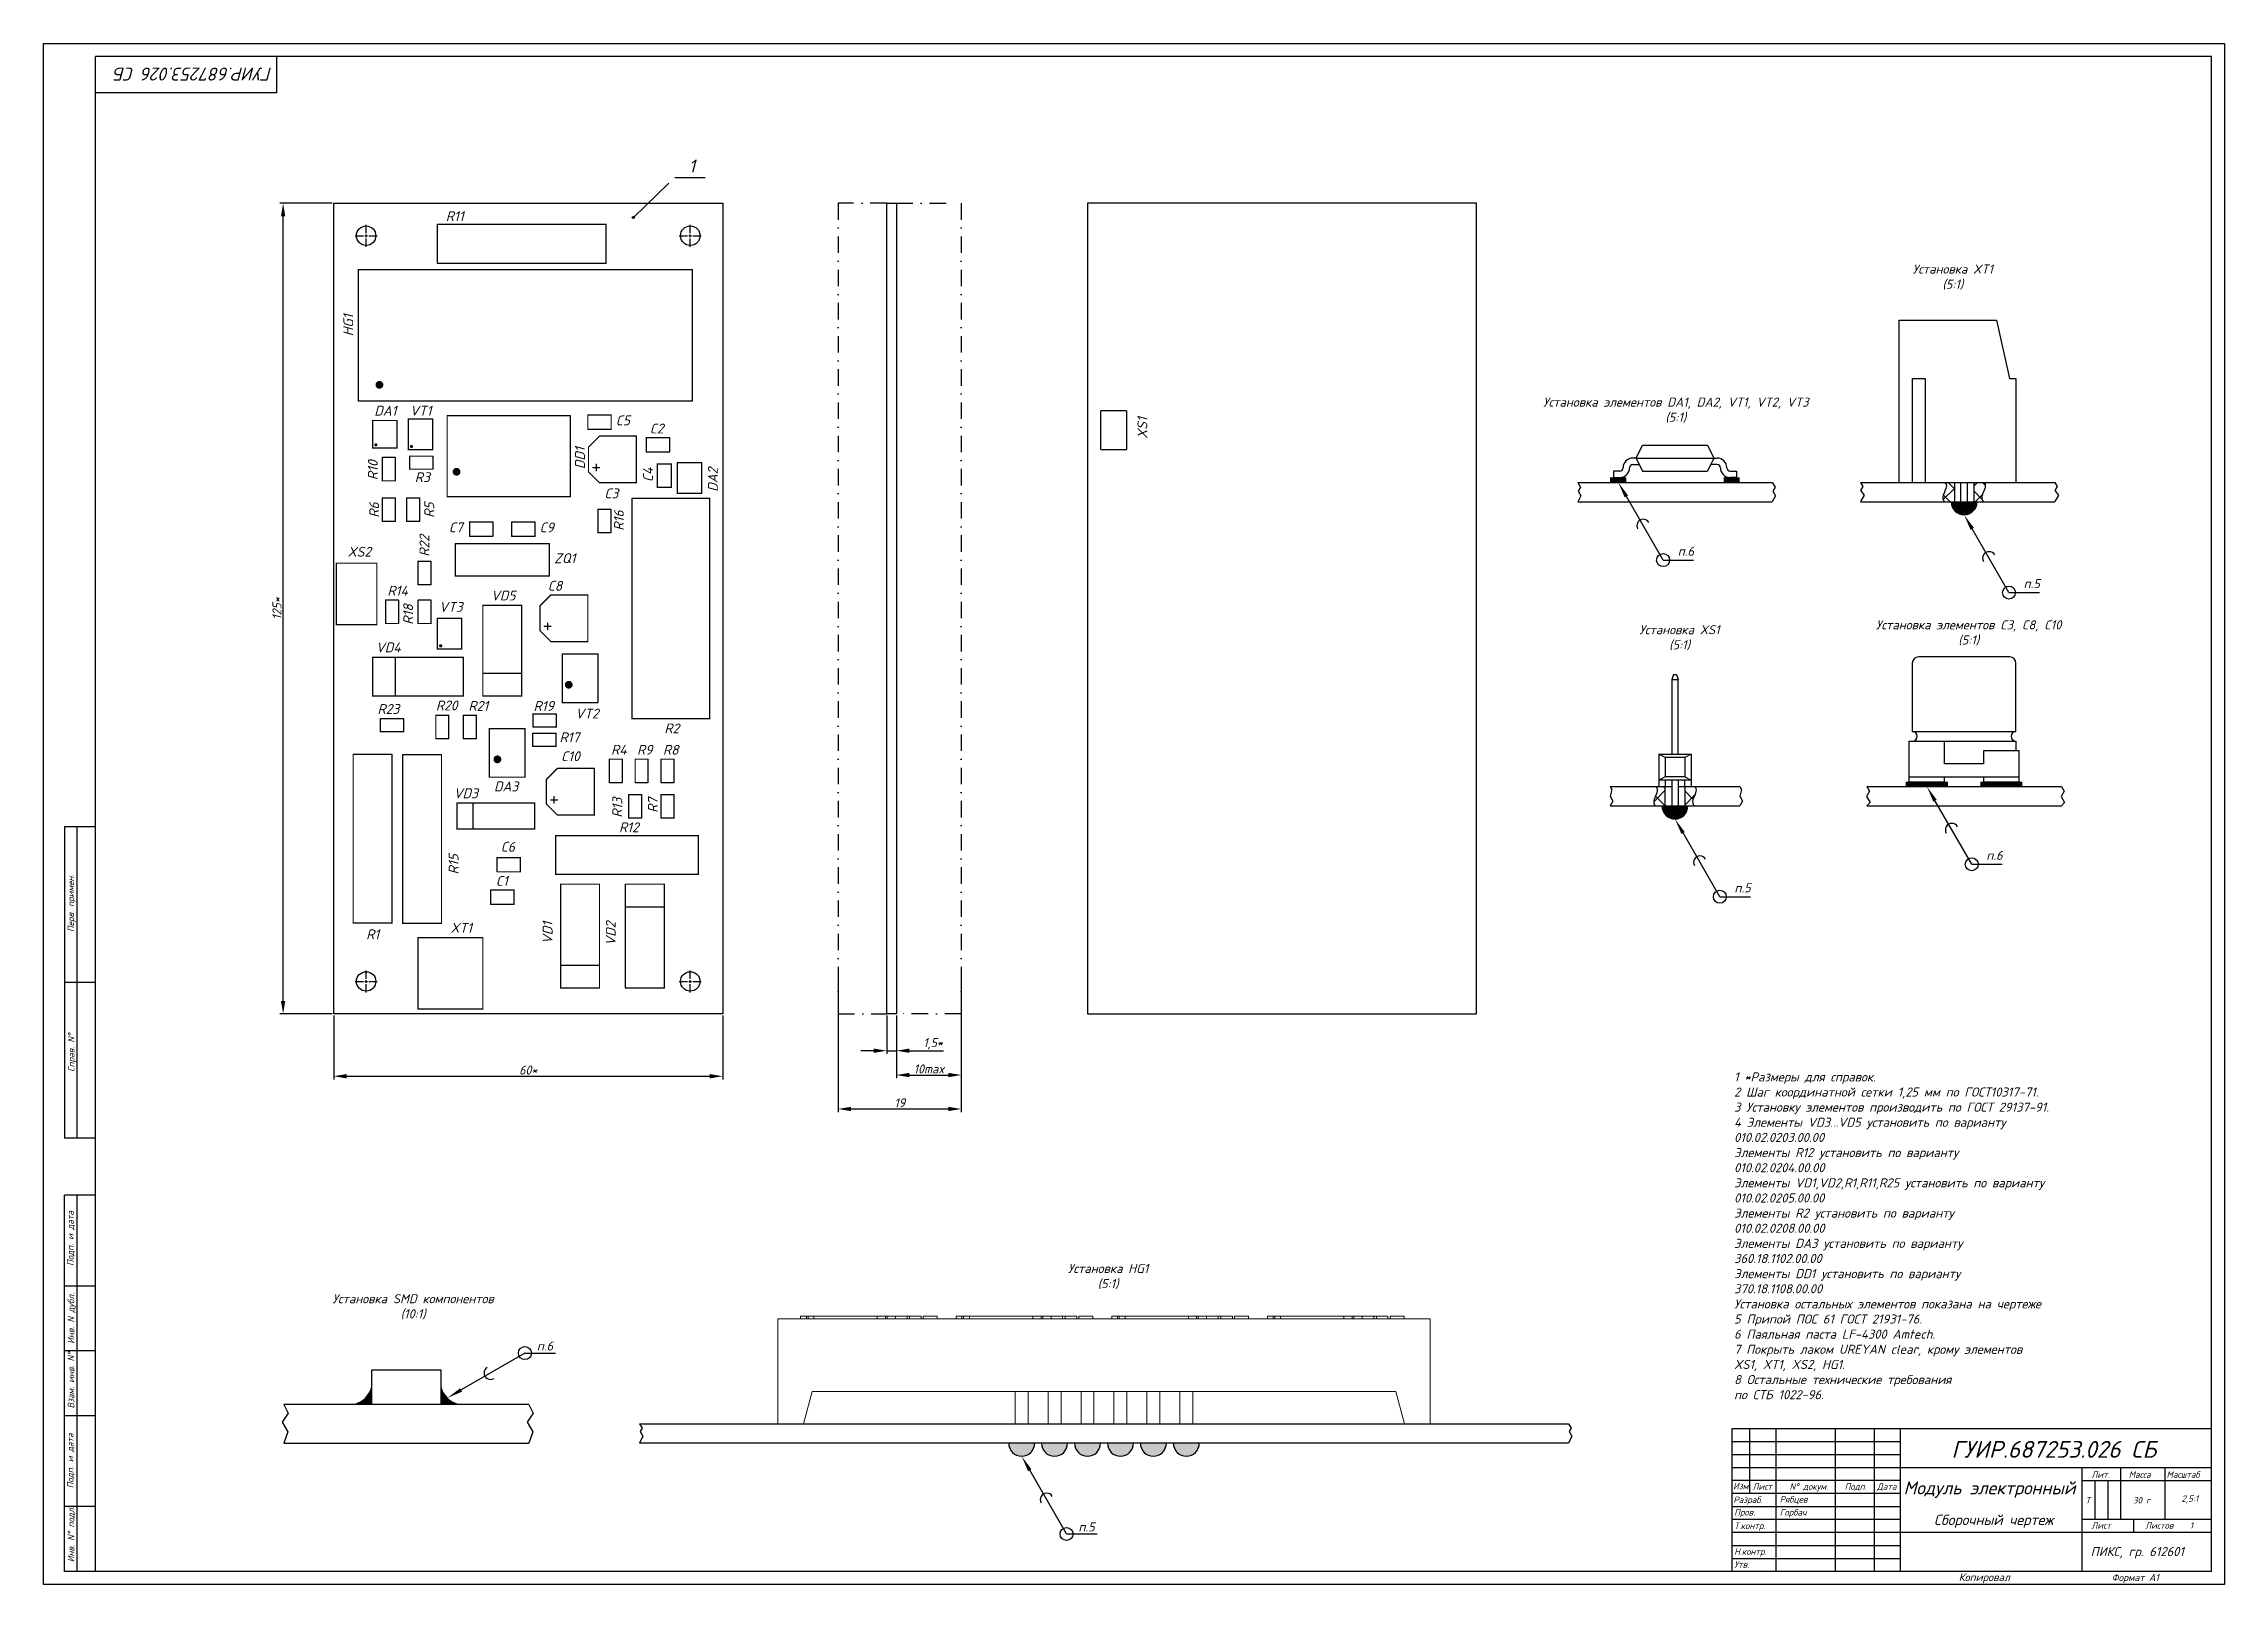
# Model space of a CAD drawing. Header units: millimetres. Extents: x 204 to 2233, y 176 to 1484.
# Drawn here: x 243 to 1084, y 890 to 1484 of the extents above; entities that cross this region are included whole.
import ezdxf

# ---------------------------------------------------------------- set-up
doc = ezdxf.new("R2010")
doc.units = ezdxf.units.MM
for name, pattern in [('CENTER2', [1.125, 0.75, -0.125, 0.125, -0.125]), ('осевая2', [28.575, 19.05, -3.175, 3.175, -3.175]), ('штрихпунктирная2', [12.7, 6.35, -3.175, 0, -3.175])]:
    doc.linetypes.add(name, pattern=pattern)
doc.styles.add('GOST-2.304_Type-B_italic', font='GOST Common Italic.ttf')
doc.styles.add('PDF ISOCPEUR Italic', font='isocpeui.ttf')
doc.dimstyles.new('ISO-25', dxfattribs={"dimtxt": 2.5, "dimasz": 2.5, "dimexe": 1.25, "dimexo": 0.625, "dimtad": 1, "dimtxsty": 'Standard', "dimcen": 2.5, "dimadec": 0, "dimazin": 0, "dimtfac": 1, "dimtmove": 0, "dimatfit": 3, "dimfxl": 1, "dimarcsym": 0})

msp = doc.modelspace()

# ---------------------------------------------------------------- texts
at = {"style": 'PDF ISOCPEUR Italic'}
for s, height, p in [('R11', 3.81, (397.685, 1415.295)), ('DA1', 3.81, (370.1, 1340.295)), ('VT1', 3.81, (383.85, 1340.295)), ('C5', 3.81, (463.225, 1336.545)), ('C2', 3.81, (476.35, 1333.42)), ('R3', 3.81, (385.725, 1314.67)), ('C3', 3.81, (458.85, 1308.42)), ('C7', 3.81, (398.85, 1295.295)), ('C9', 3.81, (433.85, 1295.295)), ('XS2', 3.81, (359.85, 1285.92)), ('ZQ1', 3.81, (439.475, 1283.42)), ('R14', 3.81, (375.168, 1270.888)), ('VD5', 3.81, (415.1, 1269.045)), ('C8', 3.81, (436.975, 1272.795)), ('VT3', 3.81, (395.1, 1264.67)), ('VD4', 3.81, (370.725, 1249.045)), ('R23', 3.81, (371.35, 1225.295)), ('R20', 3.81, (393.86, 1226.655)), ('R21', 3.81, (406.415, 1226.486)), ('R19', 3.81, (431.538, 1226.451)), ('VT2', 3.81, (447.622, 1223.541)), ('R2', 3.81, (481.975, 1217.795)), ('R17', 3.81, (441.545, 1214.384)), ('R4', 3.81, (461.428, 1209.584)), ('R9', 3.81, (471.442, 1209.561)), ('R8', 3.81, (481.442, 1209.561)), ('C10', 3.81, (442.135, 1207.088)), ('VD3', 3.81, (400.725, 1192.795)), ('DA3', 3.81, (416.268, 1195.446)), ('R12', 3.81, (464.475, 1179.67)), ('C6', 3.81, (418.85, 1172.17)), ('C1', 3.81, (416.975, 1159.045)), ('XT1', 3.81, (399.475, 1140.92)), ('R1', 3.81, (366.975, 1138.42)), ('Изм', 2.5, (894.141, 926.333)), ('Лист', 2.5, (901.617, 926.183)), ('N%%d докум. ', 2.5, (915.9, 926.183)), ('Подп.', 2.5, (937.153, 926.183)), ('Дата', 2.5, (949.604, 926.183)), ('Лит.', 2.5, (1032.314, 930.786)), ('Масса', 2.5, (1046.688, 930.786)), ('Масштаб', 2.5, (1061.28, 930.786)), ('Разраб.', 2.5, (894.257, 921.082)), ('Пров.', 2.5, (894.558, 916.25)), ('Рябцев', 2.5, (912.107, 921.25)), ('Горбач', 2.5, (912.107, 916.25)), ('Т.контр.', 2.5, (894.558, 911.055)), ('Лист', 2.5, (1032.314, 911.172)), ('Листов    1', 2.5, (1053.038, 911.172)), ('Н.контр.', 2.5, (894.558, 901.133)), ('Утв.', 2.5, (894.558, 896.113)), ('Копировал', 3, (981.131, 890.971)), ('Формат А1', 2.75, (1040.06, 890.971))]:
    msp.add_text(s, height=height, dxfattribs=at).set_placement(p)
for s, height, p in [('HG1', 3.81, (361.975, 1370.92)), ('XS1', 3.81, (668.234, 1331.388)), ('R10', 3.81, (371.475, 1315.42)), ('DD1', 3.81, (451.35, 1319.67)), ('C4', 3.81, (477.6, 1314.67)), ('DA2', 3.81, (502.6, 1310.92)), ('R6', 3.81, (371.975, 1300.92)), ('R5', 3.81, (393.225, 1300.92)), ('R16', 3.81, (466.35, 1295.92)), ('R22', 3.81, (391.35, 1285.92)), ('R18', 3.81, (385.1, 1259.67)), ('R13', 3.81, (465.725, 1185.295)), ('R7', 3.81, (479.475, 1187.17)), ('R15', 3.81, (402.6, 1163.42)), ('Перв. примен.', 2.5, (254.349, 1141.233)), ('VD1', 3.81, (438.85, 1136.545)), ('VD2', 3.81, (463.225, 1135.92)), ('Справ. N%%d', 2.5, (254.504, 1087.348)), ('Подп. и дата', 2.5, (254.17, 1012.491)), ('Инв. N дубл.', 2.5, (254.414, 982.466)), ('Взам. инв. N%%d', 2.5, (254.414, 957.539)), ('Подп. и дата', 2.5, (254.119, 926.755)), ('Инв. N%%d подл.', 2.5, (254.414, 898.288))]:
    msp.add_text(s, height=height, rotation=90, dxfattribs=at).set_placement(p)
at = {"insert": (330.815, 1474.486), "char_height": 5, "width": 72.70289, "attachment_point": 7, "rotation": 180, "style": 'PDF ISOCPEUR Italic'}
msp.add_mtext('ГУИР.687253.026 СБ', dxfattribs=at)
at = {"linetype": 'ByBlock', "attachment_point": 1, "style": 'PDF ISOCPEUR Italic'}
for s, width, heights, insert, char_height in [('1', 7.5, [0], (491.354, 1439.003), 5), ('\\pxqc;Установка XT1\\P(5:1)', 97.53922, [0], (930.109, 1398.558), 3.5), ('\\pxqc;Установка элементов DA1, DA2, VT1, VT2, VT3\\P(5:1)', 108.36867, [14.479], (817.857, 1347.265), 3.5), ('п.6', 12.48525, [0], (872.778, 1289.787), 3.5), ('п.5', 12.48525, [0], (1006.157, 1277.287), 3.5), ('\\pxqc;Установка XS1\\P(5:1)', 97.53922, [0], (824.714, 1259.528), 3.5), ('\\pxqc;Установка элементов C3, C8, C10\\P(5:1)', 97.53922, [0], (936.219, 1261.393), 3.5), ('п.6', 12.48525, [0], (991.782, 1172.521), 3.5), ('п.5', 12.48525, [0], (894.653, 1160.021), 3.5), ('\\pxqc;Установка HG1\\P(5:1)', 97.53922, [0], (604.349, 1013.256), 3.5), ('\\pxqc;Установка SMD компонентов\\P(10:1)', 97.53922, [0], (336.329, 1001.592), 3.5), ('п.6', 12.48525, [0], (432.79, 983.357), 3.5), ('п.5', 12.48525, [0], (641.66, 913.638), 3.5)]:
    msp.add_mtext_dynamic_manual_height_columns(s, width=width, gutter_width=12.5, heights=heights, dxfattribs=dict(at, insert=insert, char_height=char_height))
at = {"insert": (894.51, 961.094), "char_height": 3.5, "width": 162.16609, "attachment_point": 7, "style": 'PDF ISOCPEUR Italic'}
msp.add_mtext('\\pxql;1 *Размеры для справок.\\P2 Шаг координатной сетки 1,25 мм по ГОСТ10317-71.\\P3 Установку элементов производить по ГОСТ 29137-91.\\P4 Элементы VD3...VD5 установить по варианту \\P010.02.0203.00.00\\PЭлементы R12 установить по варианту \\P010.02.0204.00.00\\PЭлементы VD1,VD2,R1,R11,R25 установить по варианту \\P010.02.0205.00.00\\PЭлементы R2 установить по варианту \\P010.02.0208.00.00\\PЭлементы DA3 установить по варианту \\P360.18.1102.00.00\\PЭлементы DD1 установить по варианту \\P370.18.1108.00.00\\PУстановка остальных элементов показана на чертеже\\P5 Припой ПОС 61 ГОСТ 21931-76.\\P6 Паяльная паста LF-4300 Amtech.\\P7 Покрыть лаком UREYAN clear, крому элементов\\PXS1, XT1, XS2, HG1.\\P8 Остальные технические требования\\Pпо СТБ 1022-96.', dxfattribs=at)
at = {"attachment_point": 7, "style": 'PDF ISOCPEUR Italic'}
for s, insert, char_height in [('ГУИР.687253.026 СБ', (978.32, 938.534), 6.5), ('\\pxql;Модуль электронный', (959.872, 923.061), 5.00012), ('Т', (1030.056, 920.892), 2.5), ('30 г', (1048.344, 920.913), 2.5), ('2,5:1', (1067.07, 920.937), 2.5), ('Сборочный чертеж', (971.619, 911.506), 4), ('ПИКС, гр. 612601', (1032.021, 899.662), 3.5)]:
    msp.add_mtext(s, dxfattribs=dict(at, insert=insert, char_height=char_height))

# ---------------------------------------------------------------- blocks, each defined once
blk = doc.blocks.new('*U79')
at = {"color": 0, "linetype": 'CENTER2', "transparency": 16777216}
for p, q in [((-4.29, 0), (-1, 0)), ((0, 1), (0, 4.29)), ((1, 0), (4.29, 0)), ((0, -4.29), (0, -1))]:
    blk.add_line(p, q, dxfattribs=at)
at = {"color": 0, "linetype": 'Continuous', "transparency": 16777216}
for p, q in [((-0.5, 0), (0.5, 0)), ((0, -0.5), (0, 0.5))]:
    blk.add_line(p, q, dxfattribs=at)
blk = doc.blocks.new('*U80')
at = {"color": 0, "linetype": 'CENTER2', "transparency": 16777216}
for p, q in [((-4.29, 0), (-1, 0)), ((0, 1), (0, 4.29)), ((1, 0), (4.29, 0)), ((0, -4.29), (0, -1))]:
    blk.add_line(p, q, dxfattribs=at)
at = {"color": 0, "linetype": 'Continuous', "transparency": 16777216}
for p, q in [((-0.5, 0), (0.5, 0)), ((0, -0.5), (0, 0.5))]:
    blk.add_line(p, q, dxfattribs=at)
blk = doc.blocks.new('*U81')
at = {"color": 0, "linetype": 'CENTER2', "transparency": 16777216}
for p, q in [((-4.29, 0), (-1, 0)), ((0, 1), (0, 4.29)), ((1, 0), (4.29, 0)), ((0, -4.29), (0, -1))]:
    blk.add_line(p, q, dxfattribs=at)
at = {"color": 0, "linetype": 'Continuous', "transparency": 16777216}
for p, q in [((-0.5, 0), (0.5, 0)), ((0, -0.5), (0, 0.5))]:
    blk.add_line(p, q, dxfattribs=at)
blk = doc.blocks.new('*U78')
at = {"color": 0, "linetype": 'CENTER2', "transparency": 16777216}
for p, q in [((-4.29, 0), (-1, 0)), ((0, 1), (0, 4.29)), ((1, 0), (4.29, 0)), ((0, -4.29), (0, -1))]:
    blk.add_line(p, q, dxfattribs=at)
at = {"color": 0, "linetype": 'Continuous', "transparency": 16777216}
for p, q in [((-0.5, 0), (0.5, 0)), ((0, -0.5), (0, 0.5))]:
    blk.add_line(p, q, dxfattribs=at)
blk = doc.blocks.new('FK-10')
for p, q in [((7, 19), (7, 8.5)), ((22, 20), (8, 20)), ((23, 8.5), (23, 19)), ((6.5, 7), (6.5, 1.5)), ((6.5, 7), (23, 7)), ((7, 8.5), (23, 8.5)), ((12, 3.5), (12, 7)), ((23, 7), (23, 5.5)), ((18, 3.5), (12, 3.5)), ((23.5, 5.5), (18, 5.5)), ((18, 5.5), (18, 3.5)), ((23.5, 1.5), (23.5, 5.5)), ((0, 0), (30, 0)), ((6.5, 1.5), (6.5, 0.75)), ((6.5, 1.5), (23.5, 1.5)), ((6.5, 0.75), (12, 0.75)), ((12, 0.75), (12, 1.5)), ((18, 1.5), (18, 0.75)), ((18, 0.75), (23.5, 0.75)), ((23.5, 0.75), (23.5, 1.5)), ((0, -3), (30, -3))]:
    blk.add_line(p, q)
at = {"linetype": 'ByBlock'}
for p, q in [((0, 0), (0.43, -0.74)), ((30, 0), (30.43, -0.74)), ((0.43, -0.74), (-0.03, -1.54)), ((-0.03, -1.54), (0.49, -2.45)), ((0.49, -2.45), (0, -3)), ((30.43, -0.74), (29.97, -1.54)), ((29.97, -1.54), (30.49, -2.45)), ((30.49, -2.45), (30, -3))]:
    blk.add_line(p, q, dxfattribs=at)
at = {"const_width": 0.75}
for points in [[(6, 0.38), (12.5, 0.38)], [(17.5, 0.38), (24, 0.38)]]:
    blk.add_lwpolyline(points, dxfattribs=at)
for centre, radius, start, end in [((8, 19), 1, 90, 180), ((22, 19), 1, 0, 90), ((7, 7.75), 0.75, 270, 90), ((23, 7.75), 0.75, 90, 270)]:
    blk.add_arc(centre, radius, start, end)
blk = doc.blocks.new('SO')
for p, q in [((9, 3.75), (8.5, 3.75)), ((9, 3.75), (10, 5.75)), ((9, 3.75), (21, 3.75)), ((9, 3.75), (10, 1.75)), ((10, 5.75), (20, 5.75)), ((20, 5.75), (21, 3.75)), ((21, 3.75), (20, 1.75)), ((21, 3.75), (21, 3.75)), ((21, 3.75), (21.5, 3.75)), ((0, 0), (30, 0)), ((6.5, 1.75), (5.5, 1.75)), ((5.5, 1.75), (5.5, 0.75)), ((5.5, 0.75), (6.5, 0.75)), ((7, 2.25), (7, 2.25)), ((8, 2.25), (8, 2.25)), ((8.5, 2.75), (9.5, 2.75)), ((10, 1.75), (20, 1.75)), ((21.5, 2.75), (20.5, 2.75)), ((22, 2.25), (22, 2.25)), ((23, 2.25), (23, 2.25)), ((23.5, 1.75), (24.5, 1.75)), ((24.5, 0.75), (23.5, 0.75)), ((24.5, 1.75), (24.5, 0.75)), ((0, -3), (30, -3))]:
    blk.add_line(p, q)
at = {"linetype": 'ByBlock'}
for p, q in [((0, 0), (0.44, -0.76)), ((30, 0), (30.44, -0.76)), ((0.49, -2.06), (0, -3)), ((0.44, -0.76), (0.09, -1.37)), ((0.09, -1.37), (0.49, -2.06)), ((30.49, -2.06), (30, -3)), ((30.44, -0.76), (30.09, -1.37)), ((30.09, -1.37), (30.49, -2.06))]:
    blk.add_line(p, q, dxfattribs=at)
at = {"const_width": 0.75}
for points in [[(5, 0.38), (7.5, 0.38)], [(22.5, 0.38), (25, 0.38)]]:
    blk.add_lwpolyline(points, dxfattribs=at)
for centre, radius, start, end in [((8.5, 2.25), 1.5, 90, 180), ((21.5, 2.25), 1.5, 0, 90), ((6.5, 2.25), 0.5, 270, 0), ((6.5, 2.25), 1.5, 270, 0), ((8.5, 2.25), 0.5, 90, 180), ((21.5, 2.25), 0.5, 0, 90), ((23.5, 2.25), 1.5, 180, 270), ((23.5, 2.25), 0.5, 180, 270)]:
    blk.add_arc(centre, radius, start, end)
blk = doc.blocks.new('PLS')
h = blk.add_hatch()
h.set_pattern_fill('ANSI37', color=256, scale=15, style=0)
h.set_pattern_definition([(45, (-69, -203), (-1.325825, 1.325825), []), (135, (-69, -203), (-1.325825, -1.325825), [])])
edge = h.paths.add_edge_path()
edge.add_line((8.5, 0), (7, 0))
edge.add_spline(control_points=[(7, 0), (7.51, -0.23), (7.1, -1.33), (6.65, -2.16), (6.71, -2.8), (7, -3)], knot_values=[0, 0, 0, 0, 1.679473, 2.020492, 3.058327, 3.058327, 3.058327, 3.058327], degree=3, periodic=0)
edge.add_line((7, -3), (8.5, -3))
edge.add_line((8.5, -3), (8.5, 0))
edge = h.paths.add_edge_path()
edge.add_spline(control_points=[(13, -3), (12.71, -2.8), (12.65, -2.16), (13.1, -1.33), (13.51, -0.23), (13, 0)], knot_values=[0, 0, 0, 0, 1.037835, 1.378854, 3.058327, 3.058327, 3.058327, 3.058327], degree=3, periodic=0)
edge.add_line((13, 0), (11.5, 0))
edge.add_line((11.5, 0), (11.5, -3))
edge.add_line((11.5, -3), (13, -3))
blk.add_hatch(color=256).paths.add_polyline_path([(12, -3), (8, -3, 1)])
at = {"color": 7}
for p, q in [((9.75, 17.28), (9.5, 16.53)), ((9.75, 17.28), (10.25, 17.28)), ((10, 17.28), (10, 17.28)), ((10, 17.28), (10, 17.28)), ((10.25, 17.28), (10.5, 16.53)), ((9.5, 16.53), (9.5, 5)), ((9.5, 16.53), (10.5, 16.53)), ((10.5, 5), (10.5, 16.53)), ((0, 0), (9.5, 0)), ((10.5, 0), (20, 0)), ((0, -3), (20, -3))]:
    blk.add_line(p, q, dxfattribs=at)
for p, q in [((7.5, 5), (12.5, 5)), ((8.5, 4.5), (7.5, 5)), ((7.5, 5), (7.5, 0)), ((11.5, 4.5), (8.5, 4.5)), ((8.5, 4.5), (8.5, 1.5)), ((12.5, 5), (11.5, 4.5)), ((11.5, 4.5), (11.5, 1.5)), ((12.5, 5), (12.5, 0)), ((8.5, 1.5), (7.5, 1)), ((12.5, 1), (7.5, 1)), ((11.5, 1.5), (8.5, 1.5)), ((8.5, 1), (8.5, 0)), ((8.5, -3), (8.5, 0)), ((9.5, 1), (9.5, -3)), ((10.5, 1), (10.5, -3)), ((11.5, 1.5), (12.5, 1)), ((11.5, 0), (11.5, 1)), ((11.5, 0), (11.5, -3))]:
    blk.add_line(p, q)
at = {"linetype": 'ByBlock'}
for p, q in [((0, 0), (0.26, -0.46)), ((20, 0), (20.26, -0.46)), ((0.26, -0.46), (-0.01, -1.5)), ((-0.01, -1.5), (0.44, -2.27)), ((0.44, -2.27), (0.02, -3)), ((20.26, -0.46), (19.99, -1.5)), ((19.99, -1.5), (20.44, -2.27)), ((20.44, -2.27), (20.02, -3))]:
    blk.add_line(p, q, dxfattribs=at)
blk.add_arc((10, -3), 2, 180, 0)
at = {"start_tangent": (0.913625, -0.406557), "end_tangent": (0.825517, -0.564377)}
for points in [[(7, 0), (6.9, -1.68), (6.77, -1.99), (7, -3)], [(13, 0), (12.9, -1.68), (12.77, -1.99), (13, -3)]]:
    blk.add_spline(points, degree=3, dxfattribs=at)
blk = doc.blocks.new('TB-11B')
h = blk.add_hatch()
h.set_pattern_fill('ANSI37', color=256, scale=15, style=0)
h.set_pattern_definition([(45, (-63, -203), (-1.325825, 1.325825), []), (135, (-63, -203), (-1.325825, -1.325825), [])])
edge = h.paths.add_edge_path()
edge.add_line((14.5, 0), (13, 0))
edge.add_spline(control_points=[(13, 0), (13.51, -0.23), (13.1, -1.33), (12.65, -2.16), (12.71, -2.8), (13, -3)], knot_values=[0, 0, 0, 0, 1.679473, 2.020492, 3.058327, 3.058327, 3.058327, 3.058327], degree=3, periodic=0)
edge.add_line((13, -3), (14.5, -3))
edge.add_line((14.5, -3), (14.5, 0))
edge = h.paths.add_edge_path()
edge.add_spline(control_points=[(19, -3), (18.71, -2.8), (18.65, -2.16), (19.1, -1.33), (19.51, -0.23), (19, 0)], knot_values=[0, 0, 0, 0, 1.037835, 1.378854, 3.058327, 3.058327, 3.058327, 3.058327], degree=3, periodic=0)
edge.add_line((19, 0), (17.5, 0))
edge.add_line((17.5, 0), (17.5, -3))
edge.add_line((17.5, -3), (19, -3))
blk.add_hatch(color=256).paths.add_polyline_path([(18, -3), (14, -3, 1)])
for p, q in [((6, 0), (6, 25)), ((6, 25), (21, 25)), ((21, 25), (23, 16)), ((8, 16), (10, 16)), ((8, 16), (8, 0)), ((10, 16), (10, 0)), ((23, 16), (24, 16)), ((24, 16), (24, 0)), ((0, 0), (30, 0)), ((14.5, 0), (14.5, -3)), ((15.5, -3), (15.5, 0)), ((16.5, -3), (16.5, 0)), ((17.5, 0), (17.5, -3)), ((0, -3), (30, -3))]:
    blk.add_line(p, q)
at = {"linetype": 'ByBlock'}
for p, q in [((0, 0), (0.37, -0.65)), ((30, 0), (30.37, -0.65)), ((0.56, -1.99), (0, -2.96)), ((0.37, -0.65), (0.02, -1.27)), ((0.02, -1.27), (0.56, -1.99)), ((30.56, -1.99), (30, -2.96)), ((30.37, -0.65), (30.02, -1.27)), ((30.02, -1.27), (30.56, -1.99))]:
    blk.add_line(p, q, dxfattribs=at)
blk.add_arc((16, -3), 2, 180, 0)
at = {"start_tangent": (0.913625, -0.406557), "end_tangent": (0.825517, -0.564377)}
for points in [[(13, 0), (12.9, -1.68), (12.77, -1.99), (13, -3)], [(19, 0), (18.9, -1.68), (18.77, -1.99), (19, -3)]]:
    blk.add_spline(points, degree=3, dxfattribs=at)
blk = doc.blocks.new('arrow')
blk.add_lwpolyline([(0, 0, 0, 1.2, 0), (-5, 0, 1.2, 1.2, 0)], format="xyseb")
blk = doc.blocks.new('*D83')
at = {"color": 0, "linetype": 'ByBlock', "lineweight": -2, "transparency": 16777216}
for p, q in [((353.85, 1422.17), (333.71, 1422.17)), ((334.96, 1114.67), (334.96, 1417.17)), ((353.85, 1109.67), (333.71, 1109.67))]:
    blk.add_line(p, q, dxfattribs=at)
at = {"color": 0, "linetype": 'ByBlock', "transparency": 16777216}
for points in [[(334.12, 1417.17), (335.79, 1417.17), (334.96, 1422.17)], [(334.12, 1114.67), (335.79, 1114.67), (334.96, 1109.67)]]:
    blk.add_solid(points, dxfattribs=at)
at = {"layer": 'DEFPOINTS', "color": 0, "linetype": 'ByBlock', "transparency": 16777216}
for p in [(334.96, 1422.17), (354.47, 1422.17), (354.47, 1109.67)]:
    blk.add_point(p, dxfattribs=at)
at = {"color": 0, "linetype": 'ByBlock', "transparency": 16777216, "insert": (332.58, 1265.92), "char_height": 3.5, "attachment_point": 5, "rotation": 90, "style": 'GOST-2.304_Type-B_italic'}
blk.add_mtext('125*', dxfattribs=at)
blk = doc.blocks.new('*D84')
at = {"color": 0, "linetype": 'ByBlock', "lineweight": -2, "transparency": 16777216}
for p, q in [((354.47, 1109.05), (354.47, 1084.38)), ((504.47, 1109.05), (504.47, 1084.38)), ((359.47, 1085.63), (499.47, 1085.63))]:
    blk.add_line(p, q, dxfattribs=at)
at = {"color": 0, "linetype": 'ByBlock', "transparency": 16777216}
for points in [[(359.47, 1086.46), (359.47, 1084.79), (354.47, 1085.63)], [(499.47, 1086.46), (499.47, 1084.79), (504.47, 1085.63)]]:
    blk.add_solid(points, dxfattribs=at)
at = {"layer": 'DEFPOINTS', "color": 0, "linetype": 'ByBlock', "transparency": 16777216}
for p in [(354.47, 1109.67), (504.47, 1109.67), (504.47, 1085.63)]:
    blk.add_point(p, dxfattribs=at)
at = {"color": 0, "linetype": 'ByBlock', "transparency": 16777216, "insert": (429.47, 1088), "char_height": 3.5, "attachment_point": 5, "style": 'GOST-2.304_Type-B_italic'}
blk.add_mtext('60*', dxfattribs=at)
blk = doc.blocks.new('*D82')
at = {"color": 0, "linetype": 'ByBlock', "lineweight": -2, "transparency": 16777216}
for p, q in [((548.99, 1123.18), (548.99, 1071.75)), ((596.49, 1123.18), (596.49, 1071.75)), ((553.99, 1073), (591.49, 1073))]:
    blk.add_line(p, q, dxfattribs=at)
at = {"color": 0, "linetype": 'ByBlock', "transparency": 16777216}
for points in [[(553.99, 1073.84), (553.99, 1072.17), (548.99, 1073)], [(591.49, 1073.84), (591.49, 1072.17), (596.49, 1073)]]:
    blk.add_solid(points, dxfattribs=at)
at = {"layer": 'DEFPOINTS', "color": 0, "linetype": 'ByBlock', "transparency": 16777216}
for p in [(548.99, 1123.81), (596.49, 1123.81), (596.49, 1073)]:
    blk.add_point(p, dxfattribs=at)
at = {"color": 0, "linetype": 'ByBlock', "transparency": 16777216, "insert": (572.74, 1075.38), "char_height": 3.5, "attachment_point": 5, "style": 'GOST-2.304_Type-B_italic'}
blk.add_mtext('19', dxfattribs=at)
blk = doc.blocks.new('*D85')
at = {"color": 0, "linetype": 'ByBlock', "lineweight": -2, "transparency": 16777216}
for p, q in [((567.74, 1109.05), (567.74, 1094.21)), ((571.49, 1109.05), (571.49, 1094.21)), ((562.74, 1095.46), (557.74, 1095.46)), ((567.74, 1095.46), (571.49, 1095.46)), ((576.49, 1095.46), (589.68, 1095.46))]:
    blk.add_line(p, q, dxfattribs=at)
at = {"color": 0, "linetype": 'ByBlock', "transparency": 16777216}
for points in [[(562.74, 1096.29), (562.74, 1094.63), (567.74, 1095.46)], [(576.49, 1096.29), (576.49, 1094.63), (571.49, 1095.46)]]:
    blk.add_solid(points, dxfattribs=at)
at = {"layer": 'DEFPOINTS', "color": 0, "linetype": 'ByBlock', "transparency": 16777216}
for p in [(567.74, 1109.67), (571.49, 1109.67), (571.49, 1095.46)]:
    blk.add_point(p, dxfattribs=at)
at = {"color": 0, "linetype": 'ByBlock', "transparency": 16777216, "insert": (585.59, 1098.18), "char_height": 3.5, "attachment_point": 5, "style": 'GOST-2.304_Type-B_italic'}
blk.add_mtext('1,5*', dxfattribs=at)
blk = doc.blocks.new('*D86')
at = {"color": 0, "linetype": 'ByBlock', "lineweight": -2, "transparency": 16777216}
for p, q in [((571.49, 1109.05), (571.49, 1084.83)), ((596.49, 1109.05), (596.49, 1084.83)), ((576.49, 1086.08), (591.49, 1086.08))]:
    blk.add_line(p, q, dxfattribs=at)
at = {"color": 0, "linetype": 'ByBlock', "transparency": 16777216}
for points in [[(576.49, 1086.91), (576.49, 1085.24), (571.49, 1086.08)], [(591.49, 1086.91), (591.49, 1085.24), (596.49, 1086.08)]]:
    blk.add_solid(points, dxfattribs=at)
at = {"layer": 'DEFPOINTS', "color": 0, "linetype": 'ByBlock', "transparency": 16777216}
for p in [(571.49, 1109.67), (596.49, 1109.67), (596.49, 1086.08)]:
    blk.add_point(p, dxfattribs=at)
at = {"color": 0, "linetype": 'ByBlock', "transparency": 16777216, "insert": (583.99, 1088.45), "char_height": 3.5, "attachment_point": 5, "style": 'GOST-2.304_Type-B_italic'}
blk.add_mtext('10max', dxfattribs=at)

# ---------------------------------------------------------------- dimensions: what is measured, and where the dimension line sits
at = {"linetype": 'ByBlock'}
dim = msp.add_linear_dim(base=(334.956, 1422.17), p1=(354.475, 1109.67), p2=(354.475, 1422.17), angle=90, text='125*', dimstyle='ISO-25', override={"dimtxt": 3.5, "dimasz": 5, "dimtxsty": 'GOST-2.304_Type-B_italic'}, dxfattribs=at)
dim.commit()
dim.dimension.update_dxf_attribs({"geometry": '*D83', "text_midpoint": (334.956, 1265.92), "dimtype": 160})
for base, p1, p2, text, picture, middle in [((596.495, 1073.003), (548.995, 1123.808), (596.495, 1123.808), '19', '*D82', (572.745, 1075.378)), ((571.495, 1095.459), (567.745, 1109.67), (571.495, 1109.67), '1,5*', '*D85', (585.587, 1098.184)), ((596.495, 1086.078), (571.495, 1109.67), (596.495, 1109.67), '10max', '*D86', (583.995, 1088.453))]:
    dim = msp.add_linear_dim(base=base, p1=p1, p2=p2, text=text, dimstyle='ISO-25', override={"dimtxt": 3.5, "dimasz": 5, "dimtxsty": 'GOST-2.304_Type-B_italic'}, dxfattribs=at)
    dim.commit()
    dim.dimension.update_dxf_attribs({"geometry": picture, "text_midpoint": middle})
dim = msp.add_linear_dim(base=(504.475, 1085.627), p1=(354.475, 1109.67), p2=(504.475, 1109.67), text='60*', dimstyle='ISO-25', override={"dimtxt": 3.5, "dimasz": 5, "dimtxsty": 'GOST-2.304_Type-B_italic'}, dxfattribs=at)
dim.commit()
dim.dimension.update_dxf_attribs({"geometry": '*D84', "text_midpoint": (429.475, 1085.627), "dimtype": 160})

# ---------------------------------------------------------------- hatches: boundary and pattern name
at = {"linetype": 'ByBlock'}
h = msp.add_hatch(color=256, dxfattribs=at)
h.dxf.hatch_style = 1
h.paths.add_polyline_path([(470.444, 1416.711, 1), (469.611, 1416.711, 1)])
h = msp.add_hatch(color=256, dxfattribs=at)
h.dxf.hatch_style = 1
h.paths.add_polyline_path([(369.131, 965.795), (369.131, 959.128), (362.464, 959.128, 0.2723201)])
h = msp.add_hatch(color=256, dxfattribs=at)
h.dxf.hatch_style = 1
h.paths.add_polyline_path([(402.464, 959.128, -0.2723201), (395.798, 965.795), (395.798, 959.128)])
h = msp.add_hatch(color=256, dxfattribs=at)
h.dxf.hatch_style = 1
h.paths.add_polyline_path([(614.765, 944.128, 1), (624.765, 944.128)])
h.paths.add_polyline_path([(627.465, 944.128, 1), (637.465, 944.128)])
h.paths.add_polyline_path([(640.165, 944.128, 1), (650.165, 944.128)])
h.paths.add_polyline_path([(652.865, 944.128, 1), (662.865, 944.128)])
h.paths.add_polyline_path([(665.565, 944.128, 1), (675.565, 944.128)])
h.paths.add_polyline_path([(678.265, 944.128, 1), (688.265, 944.128)])

# ---------------------------------------------------------------- linework, layer by layer
for p, q in [((242.596, 889.721), (242.596, 1483.721)), ((242.596, 1483.721), (1083.596, 1483.721)), ((1083.596, 1483.721), (1083.596, 889.721)), ((262.596, 934.721), (262.596, 1478.721)), ((1078.596, 1478.721), (262.596, 1478.721)), ((332.596, 1464.721), (332.596, 1478.721)), ((1078.596, 894.721), (1078.596, 1478.721)), ((332.596, 1464.721), (262.596, 1464.721)), ((354.475, 1109.67), (354.475, 1422.17)), ((354.475, 1422.17), (504.475, 1422.17)), ((504.475, 1422.17), (504.475, 1109.67)), ((567.745, 1422.17), (571.495, 1422.17)), ((567.745, 1109.67), (567.745, 1422.17)), ((571.495, 1422.17), (571.495, 1109.67)), ((645.221, 1422.17), (645.221, 1109.67)), ((795.221, 1422.17), (645.221, 1422.17)), ((795.221, 1109.67), (795.221, 1422.17)), ((250.596, 1181.721), (250.596, 1061.721)), ((262.596, 1181.721), (250.596, 1181.721)), ((255.596, 1061.721), (255.596, 1181.721)), ((262.596, 1121.721), (250.596, 1121.721)), ((504.475, 1109.67), (354.475, 1109.67)), ((571.495, 1109.67), (567.745, 1109.67)), ((645.221, 1109.67), (795.221, 1109.67)), ((262.596, 1061.721), (250.596, 1061.721)), ((250.596, 894.721), (250.596, 1039.721)), ((262.596, 1039.721), (250.596, 1039.721)), ((255.596, 894.721), (255.596, 1039.721)), ((262.596, 1004.721), (250.596, 1004.721)), ((262.596, 979.721), (250.596, 979.721)), ((262.596, 954.721), (250.596, 954.721)), ((893.596, 949.721), (893.596, 894.721)), ((1078.596, 949.721), (893.596, 949.721)), ((958.596, 944.721), (893.596, 944.721)), ((900.596, 924.721), (900.596, 949.721)), ((910.596, 949.721), (910.596, 894.721)), ((933.596, 894.721), (933.596, 949.721)), ((948.596, 949.721), (948.596, 894.721)), ((958.596, 949.721), (958.596, 894.721)), ((262.596, 894.721), (262.596, 934.721)), ((958.596, 939.721), (893.596, 939.721)), ((893.596, 934.721), (1078.596, 934.721)), ((1028.596, 934.721), (1028.596, 894.721)), ((1043.596, 934.721), (1043.596, 914.721)), ((1060.596, 934.721), (1060.596, 914.721)), ((958.596, 929.721), (893.596, 929.721)), ((1028.596, 929.721), (1078.596, 929.721)), ((1033.583, 929.512), (1033.583, 914.721)), ((1038.661, 929.512), (1038.661, 914.721)), ((262.596, 919.721), (250.596, 919.721)), ((958.596, 924.721), (893.596, 924.721)), ((893.596, 919.721), (958.596, 919.721)), ((958.596, 914.721), (893.596, 914.721)), ((958.596, 909.721), (893.596, 909.721)), ((1078.596, 909.721), (958.596, 909.721)), ((1078.596, 914.721), (1028.596, 914.721)), ((1048.596, 914.721), (1048.596, 909.721)), ((1078.596, 894.721), (250.596, 894.721)), ((1028.596, 894.721), (1028.596, 894.721)), ((1083.596, 889.721), (242.596, 889.721))]:
    msp.add_line(p, q)
at = {"linetype": 'осевая2'}
msp.add_line((470.027, 1416.711), (486.06, 1432.132), dxfattribs=at)
at = {"linetype": 'ByBlock'}
for p, q in [((486.06, 1432.132), (497.663, 1432.132)), ((867.15, 1284.593), (852.965, 1309.163)), ((1000.53, 1272.093), (986.344, 1296.663)), ((867.15, 1284.593), (878.913, 1284.593)), ((1000.53, 1272.093), (1012.293, 1272.093)), ((986.155, 1167.327), (971.969, 1191.898)), ((889.025, 1154.827), (874.84, 1179.398)), ((986.155, 1167.327), (997.918, 1167.327)), ((889.025, 1154.827), (900.788, 1154.827)), ((428.206, 978.864), (403.636, 964.679)), ((428.206, 978.864), (439.969, 978.864)), ((369.131, 959.128), (369.131, 972.461)), ((369.131, 972.461), (395.798, 972.461)), ((395.798, 972.461), (395.798, 959.128)), ((429.699, 959.128), (335.229, 959.128)), ((395.798, 959.128), (369.131, 959.128)), ((472.391, 951.628), (830.639, 951.628)), ((335.229, 944.128), (429.699, 944.128)), ((830.639, 944.128), (472.391, 944.128)), ((637.076, 909.145), (622.89, 933.715)), ((637.076, 909.145), (648.838, 909.145))]:
    msp.add_line(p, q, dxfattribs=at)
at = {"linetype": 'штрихпунктирная2'}
for p, q in [((567.745, 1422.17), (548.995, 1422.17)), ((548.995, 1422.17), (548.995, 1109.67)), ((571.495, 1422.17), (596.495, 1422.17)), ((596.495, 1422.17), (596.495, 1109.67)), ((548.995, 1109.67), (567.745, 1109.67)), ((596.495, 1109.67), (571.495, 1109.67))]:
    msp.add_line(p, q, dxfattribs=at)
at = {"color": 7, "linetype": 'Continuous', "lineweight": 15}
for p, q in [((534.516, 993.128), (534.516, 992.128)), ((536.758, 993.128), (534.516, 993.128)), ((536.758, 993.128), (536.758, 992.128)), ((537.395, 993.128), (536.758, 993.128)), ((537.395, 993.128), (537.395, 992.128)), ((539.638, 993.128), (537.395, 993.128)), ((539.638, 993.128), (539.638, 992.128)), ((564.065, 993.128), (539.638, 993.128)), ((564.065, 993.128), (564.065, 992.128)), ((567.26, 993.128), (564.065, 993.128)), ((567.26, 993.128), (567.26, 992.128)), ((567.896, 993.128), (567.26, 993.128)), ((567.896, 993.128), (567.896, 992.128)), ((571.09, 993.128), (567.896, 993.128)), ((571.09, 993.128), (571.09, 992.128)), ((575.561, 993.128), (571.09, 993.128)), ((575.561, 993.128), (575.561, 992.128)), ((576.569, 993.128), (575.561, 993.128)), ((576.569, 993.128), (576.569, 992.128)), ((581.039, 993.128), (576.569, 993.128)), ((581.039, 993.128), (581.039, 992.128)), ((581.836, 993.128), (581.836, 992.128)), ((584.536, 993.128), (581.836, 993.128)), ((587.236, 993.128), (584.536, 993.128)), ((587.236, 992.128), (587.236, 993.128)), ((594.516, 993.128), (594.516, 992.128)), ((596.758, 993.128), (594.516, 993.128)), ((596.758, 993.128), (596.758, 992.128)), ((597.395, 993.128), (596.758, 993.128)), ((597.395, 993.128), (597.395, 992.128)), ((599.638, 993.128), (597.395, 993.128)), ((599.638, 993.128), (599.638, 992.128)), ((624.065, 993.128), (599.638, 993.128)), ((624.065, 993.128), (624.065, 992.128)), ((627.26, 993.128), (624.065, 993.128)), ((627.26, 993.128), (627.26, 992.128)), ((627.896, 993.128), (627.26, 993.128)), ((627.896, 993.128), (627.896, 992.128)), ((631.09, 993.128), (627.896, 993.128)), ((631.09, 993.128), (631.09, 992.128)), ((635.561, 993.128), (631.09, 993.128)), ((635.561, 993.128), (635.561, 992.128)), ((636.569, 993.128), (635.561, 993.128)), ((636.569, 993.128), (636.569, 992.128)), ((641.039, 993.128), (636.569, 993.128)), ((641.039, 993.128), (641.039, 992.128)), ((641.836, 993.128), (641.836, 992.128)), ((644.536, 993.128), (641.836, 993.128)), ((647.236, 993.128), (644.536, 993.128)), ((647.236, 992.128), (647.236, 993.128)), ((654.516, 993.128), (654.516, 992.128)), ((656.758, 993.128), (654.516, 993.128)), ((656.758, 993.128), (656.758, 992.128)), ((657.395, 993.128), (656.758, 993.128)), ((657.395, 993.128), (657.395, 992.128)), ((659.638, 993.128), (657.395, 993.128)), ((659.638, 993.128), (659.638, 992.128)), ((684.065, 993.128), (659.638, 993.128)), ((684.065, 993.128), (684.065, 992.128)), ((687.26, 993.128), (684.065, 993.128)), ((687.26, 993.128), (687.26, 992.128)), ((687.896, 993.128), (687.26, 993.128)), ((687.896, 993.128), (687.896, 992.128)), ((691.09, 993.128), (687.896, 993.128)), ((691.09, 993.128), (691.09, 992.128)), ((695.561, 993.128), (691.09, 993.128)), ((695.561, 993.128), (695.561, 992.128)), ((696.569, 993.128), (695.561, 993.128)), ((696.569, 993.128), (696.569, 992.128)), ((701.039, 993.128), (696.569, 993.128)), ((701.039, 993.128), (701.039, 992.128)), ((701.836, 993.128), (701.836, 992.128)), ((704.536, 993.128), (701.836, 993.128)), ((707.236, 993.128), (704.536, 993.128)), ((707.236, 992.128), (707.236, 993.128)), ((714.516, 993.128), (714.516, 992.128)), ((716.758, 993.128), (714.516, 993.128)), ((716.758, 993.128), (716.758, 992.128)), ((717.395, 993.128), (716.758, 993.128)), ((717.395, 993.128), (717.395, 992.128)), ((719.638, 993.128), (717.395, 993.128)), ((719.638, 993.128), (719.638, 992.128)), ((744.065, 993.128), (719.638, 993.128)), ((744.065, 993.128), (744.065, 992.128)), ((747.26, 993.128), (744.065, 993.128)), ((747.26, 993.128), (747.26, 992.128)), ((747.896, 993.128), (747.26, 993.128)), ((747.896, 993.128), (747.896, 992.128)), ((751.09, 993.128), (747.896, 993.128)), ((751.09, 993.128), (751.09, 992.128)), ((755.561, 993.128), (751.09, 993.128)), ((755.561, 993.128), (755.561, 992.128)), ((756.569, 993.128), (755.561, 993.128)), ((756.569, 993.128), (756.569, 992.128)), ((761.039, 993.128), (756.569, 993.128)), ((761.039, 993.128), (761.039, 992.128)), ((761.836, 993.128), (761.836, 992.128)), ((764.536, 993.128), (761.836, 993.128)), ((767.236, 993.128), (764.536, 993.128)), ((767.236, 992.128), (767.236, 993.128)), ((525.765, 992.128), (525.765, 951.628)), ((777.265, 992.128), (525.765, 992.128)), ((777.265, 992.128), (777.265, 951.628)), ((535.666, 951.628), (539.015, 964.128)), ((764.015, 964.128), (539.015, 964.128)), ((617.265, 964.128), (617.265, 951.628)), ((622.265, 951.628), (622.265, 964.128)), ((629.965, 964.128), (629.965, 951.628)), ((634.965, 951.628), (634.965, 964.128)), ((642.665, 964.128), (642.665, 951.628)), ((647.665, 951.628), (647.665, 964.128)), ((655.365, 964.128), (655.365, 951.628)), ((660.365, 951.628), (660.365, 964.128)), ((668.065, 964.128), (668.065, 951.628)), ((673.065, 951.628), (673.065, 964.128)), ((680.765, 964.128), (680.765, 951.628)), ((685.765, 951.628), (685.765, 964.128)), ((764.015, 964.128), (767.364, 951.628)), ((535.666, 951.628), (525.765, 951.628)), ((777.265, 951.628), (767.364, 951.628))]:
    msp.add_line(p, q, dxfattribs=at)
at = {"const_width": 0.5}
for points in [[(394.475, 1414.045), (459.475, 1414.045)], [(394.475, 1399.045), (394.475, 1414.045)], [(459.475, 1399.045), (459.475, 1414.045)], [(363.975, 1345.92), (363.975, 1396.545)], [(363.975, 1396.545), (492.725, 1396.545)], [(394.475, 1399.045), (459.475, 1399.045)], [(492.725, 1345.92), (492.725, 1396.545)], [(363.975, 1345.92), (492.725, 1345.92)], [(369.475, 1327.795), (369.475, 1338.42)], [(369.475, 1338.42), (378.85, 1338.42)], [(378.85, 1327.795), (378.85, 1338.42)], [(383.225, 1327.17), (383.225, 1339.045)], [(383.225, 1339.045), (392.6, 1339.045)], [(392.6, 1327.17), (392.6, 1339.045)], [(398.225, 1340.295), (445.725, 1340.295)], [(398.225, 1309.045), (398.225, 1340.295)], [(445.725, 1309.045), (445.725, 1340.295)], [(452.475, 1335.045), (452.475, 1340.545)], [(452.475, 1340.545), (461.475, 1340.545)], [(461.475, 1335.045), (461.475, 1340.545)], [(650.221, 1327.17), (650.221, 1342.17)], [(660.221, 1342.17), (650.221, 1342.17)], [(660.221, 1327.17), (660.221, 1342.17)], [(452.475, 1335.045), (461.475, 1335.045)], [(452.725, 1328.17), (456.975, 1332.42)], [(456.975, 1332.42), (471.225, 1332.42)], [(471.225, 1314.42), (471.225, 1332.42)], [(474.975, 1326.295), (474.975, 1331.795)], [(474.975, 1331.795), (483.975, 1331.795)], [(483.975, 1326.295), (483.975, 1331.795)], [(369.475, 1327.795), (378.85, 1327.795)], [(373.225, 1324.17), (378.225, 1324.17)], [(373.225, 1315.17), (373.225, 1324.17)], [(378.225, 1315.17), (378.225, 1324.17)], [(383.225, 1327.17), (392.6, 1327.17)], [(383.725, 1319.67), (383.725, 1324.67)], [(383.725, 1324.67), (392.725, 1324.67)], [(392.725, 1319.67), (392.725, 1324.67)], [(452.725, 1318.67), (452.725, 1328.17)], [(454.475, 1320.295), (456.975, 1320.295)], [(455.725, 1319.045), (455.725, 1321.545)], [(474.975, 1326.295), (483.975, 1326.295)], [(479.225, 1312.67), (479.225, 1321.67)], [(479.225, 1321.67), (484.725, 1321.67)], [(484.725, 1312.67), (484.725, 1321.67)], [(486.975, 1310.295), (486.975, 1322.17)], [(486.975, 1322.17), (496.35, 1322.17)], [(496.35, 1310.295), (496.35, 1322.17)], [(660.221, 1327.17), (650.221, 1327.17)], [(373.225, 1315.17), (378.225, 1315.17)], [(383.725, 1319.67), (392.725, 1319.67)], [(452.725, 1318.67), (456.975, 1314.42)], [(456.975, 1314.42), (471.225, 1314.42)], [(479.225, 1312.67), (484.725, 1312.67)], [(373.225, 1308.545), (378.225, 1308.545)], [(373.225, 1299.545), (373.225, 1308.545)], [(378.225, 1299.545), (378.225, 1308.545)], [(382.6, 1308.545), (387.6, 1308.545)], [(382.6, 1299.545), (382.6, 1308.545)], [(387.6, 1299.545), (387.6, 1308.545)], [(398.225, 1309.045), (445.725, 1309.045)], [(456.35, 1304.17), (461.35, 1304.17)], [(456.35, 1295.17), (456.35, 1304.17)], [(461.35, 1295.17), (461.35, 1304.17)], [(469.475, 1308.42), (499.475, 1308.42)], [(469.475, 1223.42), (469.475, 1308.42)], [(486.975, 1310.295), (496.35, 1310.295)], [(499.475, 1223.42), (499.475, 1308.42)], [(373.225, 1299.545), (378.225, 1299.545)], [(382.6, 1299.545), (387.6, 1299.545)], [(406.85, 1293.795), (406.85, 1299.295)], [(406.85, 1299.295), (415.85, 1299.295)], [(415.85, 1293.795), (415.85, 1299.295)], [(423.1, 1293.795), (423.1, 1299.295)], [(423.1, 1299.295), (432.1, 1299.295)], [(432.1, 1293.795), (432.1, 1299.295)], [(456.35, 1295.17), (461.35, 1295.17)], [(401.35, 1290.92), (437.6, 1290.92)], [(401.35, 1278.42), (401.35, 1290.92)], [(406.85, 1293.795), (415.85, 1293.795)], [(423.1, 1293.795), (432.1, 1293.795)], [(437.6, 1278.42), (437.6, 1290.92)], [(355.475, 1259.67), (355.475, 1283.42)], [(355.475, 1259.67), (355.475, 1283.42)], [(355.475, 1283.42), (371.1, 1283.42)], [(371.1, 1259.67), (371.1, 1283.42)], [(386.975, 1284.17), (391.975, 1284.17)], [(386.975, 1275.17), (386.975, 1284.17)], [(391.975, 1275.17), (391.975, 1284.17)], [(401.35, 1278.42), (437.6, 1278.42)], [(386.975, 1275.17), (391.975, 1275.17)], [(433.975, 1266.92), (438.225, 1271.17)], [(438.225, 1271.17), (452.475, 1271.17)], [(452.475, 1253.17), (452.475, 1271.17)], [(374.475, 1269.17), (379.475, 1269.17)], [(374.475, 1260.17), (374.475, 1269.17)], [(379.475, 1260.17), (379.475, 1269.17)], [(386.975, 1269.17), (391.975, 1269.17)], [(386.975, 1260.17), (386.975, 1269.17)], [(391.975, 1260.17), (391.975, 1269.17)], [(394.475, 1250.295), (394.475, 1262.17)], [(394.475, 1262.17), (403.85, 1262.17)], [(403.85, 1250.295), (403.85, 1262.17)], [(411.975, 1232.17), (411.975, 1267.17)], [(411.975, 1267.17), (426.975, 1267.17)], [(426.975, 1232.17), (426.975, 1267.17)], [(433.975, 1257.42), (433.975, 1266.92)], [(355.475, 1259.67), (371.1, 1259.67)], [(374.475, 1260.17), (379.475, 1260.17)], [(386.975, 1260.17), (391.975, 1260.17)], [(433.975, 1257.42), (438.225, 1253.17)], [(435.725, 1259.045), (438.225, 1259.045)], [(436.975, 1257.795), (436.975, 1260.295)], [(438.225, 1253.17), (452.475, 1253.17)], [(369.475, 1247.17), (404.475, 1247.17)], [(369.475, 1232.17), (369.475, 1247.17)], [(378.225, 1232.17), (378.225, 1247.17)], [(394.475, 1250.295), (403.85, 1250.295)], [(404.475, 1232.17), (404.475, 1247.17)], [(442.6, 1248.42), (456.35, 1248.42)], [(442.6, 1229.67), (442.6, 1248.42)], [(456.35, 1229.67), (456.35, 1248.42)], [(411.975, 1240.92), (426.975, 1240.92)], [(369.475, 1232.17), (404.475, 1232.17)], [(411.975, 1232.17), (426.975, 1232.17)], [(442.6, 1229.67), (456.35, 1229.67)], [(372.475, 1218.42), (372.475, 1223.42)], [(372.475, 1223.42), (381.475, 1223.42)], [(381.475, 1218.42), (381.475, 1223.42)], [(393.85, 1224.795), (398.85, 1224.795)], [(393.85, 1215.795), (393.85, 1224.795)], [(398.85, 1215.795), (398.85, 1224.795)], [(404.475, 1224.795), (409.475, 1224.795)], [(404.475, 1215.795), (404.475, 1224.795)], [(409.475, 1215.795), (409.475, 1224.795)], [(414.475, 1219.67), (428.225, 1219.67)], [(414.475, 1200.92), (414.475, 1219.67)], [(428.225, 1200.92), (428.225, 1219.67)], [(431.287, 1220.295), (431.287, 1225.295)], [(431.287, 1225.295), (440.287, 1225.295)], [(431.287, 1220.295), (440.287, 1220.295)], [(440.287, 1220.295), (440.287, 1225.295)], [(469.475, 1223.42), (499.475, 1223.42)], [(372.475, 1218.42), (381.475, 1218.42)], [(393.85, 1215.795), (398.85, 1215.795)], [(404.475, 1215.795), (409.475, 1215.795)], [(431.225, 1212.795), (431.225, 1217.795)], [(431.225, 1217.795), (440.225, 1217.795)], [(431.225, 1212.795), (440.225, 1212.795)], [(440.225, 1212.795), (440.225, 1217.795)], [(361.975, 1209.67), (376.975, 1209.67)], [(361.975, 1144.67), (361.975, 1209.67)], [(376.975, 1144.67), (376.975, 1209.67)], [(381.037, 1144.545), (381.037, 1209.545)], [(381.037, 1209.545), (396.037, 1209.545)], [(396.037, 1144.545), (396.037, 1209.545)], [(436.475, 1200.045), (440.725, 1204.295)], [(440.725, 1204.295), (454.975, 1204.295)], [(454.975, 1186.295), (454.975, 1204.295)], [(460.725, 1207.858), (465.725, 1207.858)], [(460.725, 1198.858), (460.725, 1207.858)], [(465.725, 1198.858), (465.725, 1207.858)], [(470.725, 1207.858), (475.725, 1207.858)], [(470.725, 1198.858), (470.725, 1207.858)], [(475.725, 1198.858), (475.725, 1207.858)], [(480.725, 1207.858), (485.725, 1207.858)], [(480.725, 1198.858), (480.725, 1207.858)], [(485.725, 1198.858), (485.725, 1207.858)], [(414.475, 1200.92), (428.225, 1200.92)], [(436.475, 1190.545), (436.475, 1200.045)], [(460.725, 1198.858), (465.725, 1198.858)], [(468.225, 1194.17), (473.225, 1194.17)], [(468.225, 1185.17), (468.225, 1194.17)], [(470.725, 1198.858), (475.725, 1198.858)], [(473.225, 1185.17), (473.225, 1194.17)], [(480.725, 1198.858), (485.725, 1198.858)], [(480.725, 1194.17), (485.725, 1194.17)], [(480.725, 1185.17), (480.725, 1194.17)], [(485.725, 1185.17), (485.725, 1194.17)], [(401.975, 1180.92), (401.975, 1190.92)], [(401.975, 1190.92), (431.975, 1190.92)], [(408.225, 1180.92), (408.225, 1190.92)], [(431.975, 1180.92), (431.975, 1190.92)], [(436.475, 1190.545), (440.725, 1186.295)], [(438.225, 1192.17), (440.725, 1192.17)], [(439.475, 1190.92), (439.475, 1193.42)], [(440.725, 1186.295), (454.975, 1186.295)], [(401.975, 1180.92), (431.975, 1180.92)], [(440.1, 1178.42), (495.1, 1178.42)], [(440.1, 1163.42), (440.1, 1178.42)], [(468.225, 1185.17), (473.225, 1185.17)], [(480.725, 1185.17), (485.725, 1185.17)], [(495.1, 1163.42), (495.1, 1178.42)], [(417.475, 1164.42), (417.475, 1169.92)], [(417.475, 1169.92), (426.475, 1169.92)], [(426.475, 1164.42), (426.475, 1169.92)], [(417.475, 1164.42), (426.475, 1164.42)], [(440.1, 1163.42), (495.1, 1163.42)], [(414.975, 1151.92), (414.975, 1157.42)], [(414.975, 1157.42), (423.975, 1157.42)], [(414.975, 1151.92), (423.975, 1151.92)], [(423.975, 1151.92), (423.975, 1157.42)], [(441.975, 1159.67), (456.975, 1159.67)], [(441.975, 1119.67), (441.975, 1159.67)], [(456.975, 1119.67), (456.975, 1159.67)], [(466.975, 1119.67), (466.975, 1159.67)], [(466.975, 1159.67), (481.975, 1159.67)], [(481.975, 1119.67), (481.975, 1159.67)], [(361.975, 1144.67), (376.975, 1144.67)], [(381.037, 1144.545), (396.037, 1144.545)], [(466.975, 1150.92), (481.975, 1150.92)], [(386.975, 1111.545), (386.975, 1139.045)], [(386.975, 1139.045), (411.975, 1139.045)], [(411.975, 1111.545), (411.975, 1139.045)], [(441.975, 1128.42), (456.975, 1128.42)], [(441.975, 1119.67), (456.975, 1119.67)], [(466.975, 1119.67), (481.975, 1119.67)], [(386.975, 1111.545), (411.975, 1111.545)]]:
    msp.add_lwpolyline(points, dxfattribs=at)
for points, const_width in [([(394.35, 1414.045, 1), (394.6, 1414.045, 1)], 0.25), ([(394.35, 1414.045, 1), (394.6, 1414.045, 1)], 0.25), ([(459.35, 1414.045, 1), (459.6, 1414.045, 1)], 0.25), ([(459.35, 1414.045, 1), (459.6, 1414.045, 1)], 0.25), ([(363.85, 1396.545, 1), (364.1, 1396.545, 1)], 0.25), ([(363.85, 1396.545, 1), (364.1, 1396.545, 1)], 0.25), ([(394.35, 1399.045, 1), (394.6, 1399.045, 1)], 0.25), ([(394.35, 1399.045, 1), (394.6, 1399.045, 1)], 0.25), ([(459.35, 1399.045, 1), (459.6, 1399.045, 1)], 0.25), ([(459.35, 1399.045, 1), (459.6, 1399.045, 1)], 0.25), ([(492.6, 1396.545, 1), (492.85, 1396.545, 1)], 0.25), ([(492.6, 1396.545, 1), (492.85, 1396.545, 1)], 0.25), ([(363.85, 1345.92, 1), (364.1, 1345.92, 1)], 0.25), ([(363.85, 1345.92, 1), (364.1, 1345.92, 1)], 0.25), ([(372.85, 1352.17, 1), (371.35, 1352.17, 1)], 1.5), ([(370.975, 1352.17, 1), (371.725, 1352.17, 1)], 0.75), ([(372.475, 1352.17, 1), (373.225, 1352.17, 1)], 0.75), ([(492.6, 1345.92, 1), (492.85, 1345.92, 1)], 0.25), ([(492.6, 1345.92, 1), (492.85, 1345.92, 1)], 0.25), ([(369.35, 1338.42, 1), (369.6, 1338.42, 1)], 0.25), ([(369.35, 1338.42, 1), (369.6, 1338.42, 1)], 0.25), ([(378.725, 1338.42, 1), (378.975, 1338.42, 1)], 0.25), ([(378.725, 1338.42, 1), (378.975, 1338.42, 1)], 0.25), ([(383.1, 1339.045, 1), (383.35, 1339.045, 1)], 0.25), ([(383.1, 1339.045, 1), (383.35, 1339.045, 1)], 0.25), ([(392.475, 1339.045, 1), (392.725, 1339.045, 1)], 0.25), ([(392.475, 1339.045, 1), (392.725, 1339.045, 1)], 0.25), ([(398.1, 1340.295, 1), (398.35, 1340.295, 1)], 0.25), ([(398.1, 1340.295, 1), (398.35, 1340.295, 1)], 0.25), ([(445.6, 1340.295, 1), (445.85, 1340.295, 1)], 0.25), ([(445.6, 1340.295, 1), (445.85, 1340.295, 1)], 0.25), ([(452.35, 1340.545, 1), (452.6, 1340.545, 1)], 0.25), ([(452.35, 1340.545, 1), (452.6, 1340.545, 1)], 0.25), ([(461.35, 1340.545, 1), (461.6, 1340.545, 1)], 0.25), ([(461.35, 1340.545, 1), (461.6, 1340.545, 1)], 0.25), ([(371.037, 1329.045, 1), (370.412, 1329.045, 1)], 0.625), ([(370.256, 1329.045, 1), (370.568, 1329.045, 1)], 0.312), ([(370.881, 1329.045, 1), (371.193, 1329.045, 1)], 0.312), ([(384.787, 1328.42, 1), (384.162, 1328.42, 1)], 0.625), ([(452.35, 1335.045, 1), (452.6, 1335.045, 1)], 0.25), ([(452.35, 1335.045, 1), (452.6, 1335.045, 1)], 0.25), ([(456.85, 1332.42, 1), (457.1, 1332.42, 1)], 0.25), ([(456.85, 1332.42, 1), (457.1, 1332.42, 1)], 0.25), ([(461.35, 1335.045, 1), (461.6, 1335.045, 1)], 0.25), ([(461.35, 1335.045, 1), (461.6, 1335.045, 1)], 0.25), ([(471.1, 1332.42, 1), (471.35, 1332.42, 1)], 0.25), ([(471.1, 1332.42, 1), (471.35, 1332.42, 1)], 0.25), ([(474.85, 1331.795, 1), (475.1, 1331.795, 1)], 0.25), ([(474.85, 1331.795, 1), (475.1, 1331.795, 1)], 0.25), ([(483.85, 1331.795, 1), (484.1, 1331.795, 1)], 0.25), ([(483.85, 1331.795, 1), (484.1, 1331.795, 1)], 0.25), ([(369.35, 1327.795, 1), (369.6, 1327.795, 1)], 0.25), ([(369.35, 1327.795, 1), (369.6, 1327.795, 1)], 0.25), ([(373.1, 1324.17, 1), (373.35, 1324.17, 1)], 0.25), ([(373.1, 1324.17, 1), (373.35, 1324.17, 1)], 0.25), ([(378.1, 1324.17, 1), (378.35, 1324.17, 1)], 0.25), ([(378.1, 1324.17, 1), (378.35, 1324.17, 1)], 0.25), ([(378.725, 1327.795, 1), (378.975, 1327.795, 1)], 0.25), ([(378.725, 1327.795, 1), (378.975, 1327.795, 1)], 0.25), ([(383.1, 1327.17, 1), (383.35, 1327.17, 1)], 0.25), ([(383.1, 1327.17, 1), (383.35, 1327.17, 1)], 0.25), ([(383.6, 1324.67, 1), (383.85, 1324.67, 1)], 0.25), ([(383.6, 1324.67, 1), (383.85, 1324.67, 1)], 0.25), ([(384.006, 1328.42, 1), (384.318, 1328.42, 1)], 0.312), ([(384.631, 1328.42, 1), (384.943, 1328.42, 1)], 0.312), ([(392.475, 1327.17, 1), (392.725, 1327.17, 1)], 0.25), ([(392.475, 1327.17, 1), (392.725, 1327.17, 1)], 0.25), ([(392.6, 1324.67, 1), (392.85, 1324.67, 1)], 0.25), ([(392.6, 1324.67, 1), (392.85, 1324.67, 1)], 0.25), ([(452.6, 1328.17, 1), (452.85, 1328.17, 1)], 0.25), ([(452.6, 1328.17, 1), (452.85, 1328.17, 1)], 0.25), ([(454.35, 1320.295, 1), (454.6, 1320.295, 1)], 0.25), ([(455.6, 1321.545, 1), (455.85, 1321.545, 1)], 0.25), ([(456.85, 1320.295, 1), (457.1, 1320.295, 1)], 0.25), ([(474.85, 1326.295, 1), (475.1, 1326.295, 1)], 0.25), ([(474.85, 1326.295, 1), (475.1, 1326.295, 1)], 0.25), ([(479.1, 1321.67, 1), (479.35, 1321.67, 1)], 0.25), ([(479.1, 1321.67, 1), (479.35, 1321.67, 1)], 0.25), ([(483.85, 1326.295, 1), (484.1, 1326.295, 1)], 0.25), ([(483.85, 1326.295, 1), (484.1, 1326.295, 1)], 0.25), ([(484.6, 1321.67, 1), (484.85, 1321.67, 1)], 0.25), ([(484.6, 1321.67, 1), (484.85, 1321.67, 1)], 0.25), ([(486.85, 1322.17, 1), (487.1, 1322.17, 1)], 0.25), ([(486.85, 1322.17, 1), (487.1, 1322.17, 1)], 0.25), ([(496.225, 1322.17, 1), (496.475, 1322.17, 1)], 0.25), ([(496.225, 1322.17, 1), (496.475, 1322.17, 1)], 0.25), ([(373.1, 1315.17, 1), (373.35, 1315.17, 1)], 0.25), ([(373.1, 1315.17, 1), (373.35, 1315.17, 1)], 0.25), ([(378.1, 1315.17, 1), (378.35, 1315.17, 1)], 0.25), ([(378.1, 1315.17, 1), (378.35, 1315.17, 1)], 0.25), ([(383.6, 1319.67, 1), (383.85, 1319.67, 1)], 0.25), ([(383.6, 1319.67, 1), (383.85, 1319.67, 1)], 0.25), ([(392.6, 1319.67, 1), (392.85, 1319.67, 1)], 0.25), ([(392.6, 1319.67, 1), (392.85, 1319.67, 1)], 0.25), ([(402.6, 1318.67, 1), (401.1, 1318.67, 1)], 1.5), ([(400.725, 1318.67, 1), (401.475, 1318.67, 1)], 0.75), ([(402.225, 1318.67, 1), (402.975, 1318.67, 1)], 0.75), ([(452.6, 1318.67, 1), (452.85, 1318.67, 1)], 0.25), ([(452.6, 1318.67, 1), (452.85, 1318.67, 1)], 0.25), ([(455.6, 1319.045, 1), (455.85, 1319.045, 1)], 0.25), ([(456.85, 1314.42, 1), (457.1, 1314.42, 1)], 0.25), ([(456.85, 1314.42, 1), (457.1, 1314.42, 1)], 0.25), ([(471.1, 1314.42, 1), (471.35, 1314.42, 1)], 0.25), ([(471.1, 1314.42, 1), (471.35, 1314.42, 1)], 0.25), ([(479.1, 1312.67, 1), (479.35, 1312.67, 1)], 0.25), ([(479.1, 1312.67, 1), (479.35, 1312.67, 1)], 0.25), ([(484.6, 1312.67, 1), (484.85, 1312.67, 1)], 0.25), ([(484.6, 1312.67, 1), (484.85, 1312.67, 1)], 0.25), ([(373.1, 1308.545, 1), (373.35, 1308.545, 1)], 0.25), ([(373.1, 1308.545, 1), (373.35, 1308.545, 1)], 0.25), ([(378.1, 1308.545, 1), (378.35, 1308.545, 1)], 0.25), ([(378.1, 1308.545, 1), (378.35, 1308.545, 1)], 0.25), ([(382.475, 1308.545, 1), (382.725, 1308.545, 1)], 0.25), ([(382.475, 1308.545, 1), (382.725, 1308.545, 1)], 0.25), ([(387.475, 1308.545, 1), (387.725, 1308.545, 1)], 0.25), ([(387.475, 1308.545, 1), (387.725, 1308.545, 1)], 0.25), ([(398.1, 1309.045, 1), (398.35, 1309.045, 1)], 0.25), ([(398.1, 1309.045, 1), (398.35, 1309.045, 1)], 0.25), ([(445.6, 1309.045, 1), (445.85, 1309.045, 1)], 0.25), ([(445.6, 1309.045, 1), (445.85, 1309.045, 1)], 0.25), ([(456.225, 1304.17, 1), (456.475, 1304.17, 1)], 0.25), ([(456.225, 1304.17, 1), (456.475, 1304.17, 1)], 0.25), ([(461.225, 1304.17, 1), (461.475, 1304.17, 1)], 0.25), ([(461.225, 1304.17, 1), (461.475, 1304.17, 1)], 0.25), ([(469.35, 1308.42, 1), (469.6, 1308.42, 1)], 0.25), ([(469.35, 1308.42, 1), (469.6, 1308.42, 1)], 0.25), ([(486.85, 1310.295, 1), (487.1, 1310.295, 1)], 0.25), ([(486.85, 1310.295, 1), (487.1, 1310.295, 1)], 0.25), ([(496.225, 1310.295, 1), (496.475, 1310.295, 1)], 0.25), ([(496.225, 1310.295, 1), (496.475, 1310.295, 1)], 0.25), ([(499.35, 1308.42, 1), (499.6, 1308.42, 1)], 0.25), ([(499.35, 1308.42, 1), (499.6, 1308.42, 1)], 0.25), ([(373.1, 1299.545, 1), (373.35, 1299.545, 1)], 0.25), ([(373.1, 1299.545, 1), (373.35, 1299.545, 1)], 0.25), ([(378.1, 1299.545, 1), (378.35, 1299.545, 1)], 0.25), ([(378.1, 1299.545, 1), (378.35, 1299.545, 1)], 0.25), ([(382.475, 1299.545, 1), (382.725, 1299.545, 1)], 0.25), ([(382.475, 1299.545, 1), (382.725, 1299.545, 1)], 0.25), ([(387.475, 1299.545, 1), (387.725, 1299.545, 1)], 0.25), ([(387.475, 1299.545, 1), (387.725, 1299.545, 1)], 0.25), ([(406.725, 1299.295, 1), (406.975, 1299.295, 1)], 0.25), ([(406.725, 1299.295, 1), (406.975, 1299.295, 1)], 0.25), ([(415.725, 1299.295, 1), (415.975, 1299.295, 1)], 0.25), ([(415.725, 1299.295, 1), (415.975, 1299.295, 1)], 0.25), ([(422.975, 1299.295, 1), (423.225, 1299.295, 1)], 0.25), ([(422.975, 1299.295, 1), (423.225, 1299.295, 1)], 0.25), ([(431.975, 1299.295, 1), (432.225, 1299.295, 1)], 0.25), ([(431.975, 1299.295, 1), (432.225, 1299.295, 1)], 0.25), ([(456.225, 1295.17, 1), (456.475, 1295.17, 1)], 0.25), ([(456.225, 1295.17, 1), (456.475, 1295.17, 1)], 0.25), ([(461.225, 1295.17, 1), (461.475, 1295.17, 1)], 0.25), ([(461.225, 1295.17, 1), (461.475, 1295.17, 1)], 0.25), ([(401.225, 1290.92, 1), (401.475, 1290.92, 1)], 0.25), ([(401.225, 1290.92, 1), (401.475, 1290.92, 1)], 0.25), ([(406.725, 1293.795, 1), (406.975, 1293.795, 1)], 0.25), ([(406.725, 1293.795, 1), (406.975, 1293.795, 1)], 0.25), ([(415.725, 1293.795, 1), (415.975, 1293.795, 1)], 0.25), ([(415.725, 1293.795, 1), (415.975, 1293.795, 1)], 0.25), ([(422.975, 1293.795, 1), (423.225, 1293.795, 1)], 0.25), ([(422.975, 1293.795, 1), (423.225, 1293.795, 1)], 0.25), ([(431.975, 1293.795, 1), (432.225, 1293.795, 1)], 0.25), ([(431.975, 1293.795, 1), (432.225, 1293.795, 1)], 0.25), ([(437.475, 1290.92, 1), (437.725, 1290.92, 1)], 0.25), ([(437.475, 1290.92, 1), (437.725, 1290.92, 1)], 0.25), ([(355.35, 1283.42, 1), (355.6, 1283.42, 1)], 0.25), ([(355.35, 1283.42, 1), (355.6, 1283.42, 1)], 0.25), ([(355.35, 1283.42, 1), (355.6, 1283.42, 1)], 0.25), ([(355.35, 1283.42, 1), (355.6, 1283.42, 1)], 0.25), ([(370.975, 1283.42, 1), (371.225, 1283.42, 1)], 0.25), ([(370.975, 1283.42, 1), (371.225, 1283.42, 1)], 0.25), ([(386.85, 1284.17, 1), (387.1, 1284.17, 1)], 0.25), ([(386.85, 1284.17, 1), (387.1, 1284.17, 1)], 0.25), ([(391.85, 1284.17, 1), (392.1, 1284.17, 1)], 0.25), ([(391.85, 1284.17, 1), (392.1, 1284.17, 1)], 0.25), ([(401.225, 1278.42, 1), (401.475, 1278.42, 1)], 0.25), ([(401.225, 1278.42, 1), (401.475, 1278.42, 1)], 0.25), ([(437.475, 1278.42, 1), (437.725, 1278.42, 1)], 0.25), ([(437.475, 1278.42, 1), (437.725, 1278.42, 1)], 0.25), ([(386.85, 1275.17, 1), (387.1, 1275.17, 1)], 0.25), ([(386.85, 1275.17, 1), (387.1, 1275.17, 1)], 0.25), ([(391.85, 1275.17, 1), (392.1, 1275.17, 1)], 0.25), ([(391.85, 1275.17, 1), (392.1, 1275.17, 1)], 0.25), ([(438.1, 1271.17, 1), (438.35, 1271.17, 1)], 0.25), ([(438.1, 1271.17, 1), (438.35, 1271.17, 1)], 0.25), ([(452.35, 1271.17, 1), (452.6, 1271.17, 1)], 0.25), ([(452.35, 1271.17, 1), (452.6, 1271.17, 1)], 0.25), ([(374.35, 1269.17, 1), (374.6, 1269.17, 1)], 0.25), ([(374.35, 1269.17, 1), (374.6, 1269.17, 1)], 0.25), ([(379.35, 1269.17, 1), (379.6, 1269.17, 1)], 0.25), ([(379.35, 1269.17, 1), (379.6, 1269.17, 1)], 0.25), ([(386.85, 1269.17, 1), (387.1, 1269.17, 1)], 0.25), ([(386.85, 1269.17, 1), (387.1, 1269.17, 1)], 0.25), ([(391.85, 1269.17, 1), (392.1, 1269.17, 1)], 0.25), ([(391.85, 1269.17, 1), (392.1, 1269.17, 1)], 0.25), ([(394.35, 1262.17, 1), (394.6, 1262.17, 1)], 0.25), ([(394.35, 1262.17, 1), (394.6, 1262.17, 1)], 0.25), ([(403.725, 1262.17, 1), (403.975, 1262.17, 1)], 0.25), ([(403.725, 1262.17, 1), (403.975, 1262.17, 1)], 0.25), ([(411.85, 1267.17, 1), (412.1, 1267.17, 1)], 0.25), ([(411.85, 1267.17, 1), (412.1, 1267.17, 1)], 0.25), ([(426.85, 1267.17, 1), (427.1, 1267.17, 1)], 0.25), ([(426.85, 1267.17, 1), (427.1, 1267.17, 1)], 0.25), ([(433.85, 1266.92, 1), (434.1, 1266.92, 1)], 0.25), ([(433.85, 1266.92, 1), (434.1, 1266.92, 1)], 0.25), ([(355.35, 1259.67, 1), (355.6, 1259.67, 1)], 0.25), ([(355.35, 1259.67, 1), (355.6, 1259.67, 1)], 0.25), ([(355.35, 1259.67, 1), (355.6, 1259.67, 1)], 0.25), ([(355.35, 1259.67, 1), (355.6, 1259.67, 1)], 0.25), ([(370.975, 1259.67, 1), (371.225, 1259.67, 1)], 0.25), ([(370.975, 1259.67, 1), (371.225, 1259.67, 1)], 0.25), ([(374.35, 1260.17, 1), (374.6, 1260.17, 1)], 0.25), ([(374.35, 1260.17, 1), (374.6, 1260.17, 1)], 0.25), ([(379.35, 1260.17, 1), (379.6, 1260.17, 1)], 0.25), ([(379.35, 1260.17, 1), (379.6, 1260.17, 1)], 0.25), ([(386.85, 1260.17, 1), (387.1, 1260.17, 1)], 0.25), ([(386.85, 1260.17, 1), (387.1, 1260.17, 1)], 0.25), ([(391.85, 1260.17, 1), (392.1, 1260.17, 1)], 0.25), ([(391.85, 1260.17, 1), (392.1, 1260.17, 1)], 0.25), ([(433.85, 1257.42, 1), (434.1, 1257.42, 1)], 0.25), ([(433.85, 1257.42, 1), (434.1, 1257.42, 1)], 0.25), ([(435.6, 1259.045, 1), (435.85, 1259.045, 1)], 0.25), ([(436.85, 1260.295, 1), (437.1, 1260.295, 1)], 0.25), ([(436.85, 1257.795, 1), (437.1, 1257.795, 1)], 0.25), ([(438.1, 1259.045, 1), (438.35, 1259.045, 1)], 0.25), ([(438.1, 1253.17, 1), (438.35, 1253.17, 1)], 0.25), ([(438.1, 1253.17, 1), (438.35, 1253.17, 1)], 0.25), ([(452.35, 1253.17, 1), (452.6, 1253.17, 1)], 0.25), ([(452.35, 1253.17, 1), (452.6, 1253.17, 1)], 0.25), ([(369.35, 1247.17, 1), (369.6, 1247.17, 1)], 0.25), ([(369.35, 1247.17, 1), (369.6, 1247.17, 1)], 0.25), ([(378.1, 1247.17, 1), (378.35, 1247.17, 1)], 0.25), ([(394.35, 1250.295, 1), (394.6, 1250.295, 1)], 0.25), ([(394.35, 1250.295, 1), (394.6, 1250.295, 1)], 0.25), ([(396.037, 1251.545, 1), (395.412, 1251.545, 1)], 0.625), ([(395.256, 1251.545, 1), (395.568, 1251.545, 1)], 0.312), ([(395.881, 1251.545, 1), (396.193, 1251.545, 1)], 0.312), ([(403.725, 1250.295, 1), (403.975, 1250.295, 1)], 0.25), ([(403.725, 1250.295, 1), (403.975, 1250.295, 1)], 0.25), ([(404.35, 1247.17, 1), (404.6, 1247.17, 1)], 0.25), ([(404.35, 1247.17, 1), (404.6, 1247.17, 1)], 0.25), ([(442.475, 1248.42, 1), (442.725, 1248.42, 1)], 0.25), ([(442.475, 1248.42, 1), (442.725, 1248.42, 1)], 0.25), ([(456.225, 1248.42, 1), (456.475, 1248.42, 1)], 0.25), ([(456.225, 1248.42, 1), (456.475, 1248.42, 1)], 0.25), ([(411.85, 1240.92, 1), (412.1, 1240.92, 1)], 0.25), ([(426.85, 1240.92, 1), (427.1, 1240.92, 1)], 0.25), ([(445.85, 1236.545, 1), (444.35, 1236.545, 1)], 1.5), ([(443.975, 1236.545, 1), (444.725, 1236.545, 1)], 0.75), ([(445.475, 1236.545, 1), (446.225, 1236.545, 1)], 0.75), ([(369.35, 1232.17, 1), (369.6, 1232.17, 1)], 0.25), ([(369.35, 1232.17, 1), (369.6, 1232.17, 1)], 0.25), ([(378.1, 1232.17, 1), (378.35, 1232.17, 1)], 0.25), ([(404.35, 1232.17, 1), (404.6, 1232.17, 1)], 0.25), ([(404.35, 1232.17, 1), (404.6, 1232.17, 1)], 0.25), ([(411.85, 1232.17, 1), (412.1, 1232.17, 1)], 0.25), ([(411.85, 1232.17, 1), (412.1, 1232.17, 1)], 0.25), ([(426.85, 1232.17, 1), (427.1, 1232.17, 1)], 0.25), ([(426.85, 1232.17, 1), (427.1, 1232.17, 1)], 0.25), ([(442.475, 1229.67, 1), (442.725, 1229.67, 1)], 0.25), ([(442.475, 1229.67, 1), (442.725, 1229.67, 1)], 0.25), ([(456.225, 1229.67, 1), (456.475, 1229.67, 1)], 0.25), ([(456.225, 1229.67, 1), (456.475, 1229.67, 1)], 0.25), ([(372.35, 1223.42, 1), (372.6, 1223.42, 1)], 0.25), ([(372.35, 1223.42, 1), (372.6, 1223.42, 1)], 0.25), ([(381.35, 1223.42, 1), (381.6, 1223.42, 1)], 0.25), ([(381.35, 1223.42, 1), (381.6, 1223.42, 1)], 0.25), ([(393.725, 1224.795, 1), (393.975, 1224.795, 1)], 0.25), ([(393.725, 1224.795, 1), (393.975, 1224.795, 1)], 0.25), ([(398.725, 1224.795, 1), (398.975, 1224.795, 1)], 0.25), ([(398.725, 1224.795, 1), (398.975, 1224.795, 1)], 0.25), ([(404.35, 1224.795, 1), (404.6, 1224.795, 1)], 0.25), ([(404.35, 1224.795, 1), (404.6, 1224.795, 1)], 0.25), ([(409.35, 1224.795, 1), (409.6, 1224.795, 1)], 0.25), ([(409.35, 1224.795, 1), (409.6, 1224.795, 1)], 0.25), ([(414.35, 1219.67, 1), (414.6, 1219.67, 1)], 0.25), ([(414.35, 1219.67, 1), (414.6, 1219.67, 1)], 0.25), ([(428.1, 1219.67, 1), (428.35, 1219.67, 1)], 0.25), ([(428.1, 1219.67, 1), (428.35, 1219.67, 1)], 0.25), ([(431.162, 1225.295, 1), (431.412, 1225.295, 1)], 0.25), ([(431.162, 1225.295, 1), (431.412, 1225.295, 1)], 0.25), ([(431.162, 1220.295, 1), (431.412, 1220.295, 1)], 0.25), ([(431.162, 1220.295, 1), (431.412, 1220.295, 1)], 0.25), ([(440.162, 1225.295, 1), (440.412, 1225.295, 1)], 0.25), ([(440.162, 1225.295, 1), (440.412, 1225.295, 1)], 0.25), ([(440.162, 1220.295, 1), (440.412, 1220.295, 1)], 0.25), ([(440.162, 1220.295, 1), (440.412, 1220.295, 1)], 0.25), ([(469.35, 1223.42, 1), (469.6, 1223.42, 1)], 0.25), ([(469.35, 1223.42, 1), (469.6, 1223.42, 1)], 0.25), ([(499.35, 1223.42, 1), (499.6, 1223.42, 1)], 0.25), ([(499.35, 1223.42, 1), (499.6, 1223.42, 1)], 0.25), ([(372.35, 1218.42, 1), (372.6, 1218.42, 1)], 0.25), ([(372.35, 1218.42, 1), (372.6, 1218.42, 1)], 0.25), ([(381.35, 1218.42, 1), (381.6, 1218.42, 1)], 0.25), ([(381.35, 1218.42, 1), (381.6, 1218.42, 1)], 0.25), ([(393.725, 1215.795, 1), (393.975, 1215.795, 1)], 0.25), ([(393.725, 1215.795, 1), (393.975, 1215.795, 1)], 0.25), ([(398.725, 1215.795, 1), (398.975, 1215.795, 1)], 0.25), ([(398.725, 1215.795, 1), (398.975, 1215.795, 1)], 0.25), ([(404.35, 1215.795, 1), (404.6, 1215.795, 1)], 0.25), ([(404.35, 1215.795, 1), (404.6, 1215.795, 1)], 0.25), ([(409.35, 1215.795, 1), (409.6, 1215.795, 1)], 0.25), ([(409.35, 1215.795, 1), (409.6, 1215.795, 1)], 0.25), ([(431.1, 1217.795, 1), (431.35, 1217.795, 1)], 0.25), ([(431.1, 1217.795, 1), (431.35, 1217.795, 1)], 0.25), ([(431.1, 1212.795, 1), (431.35, 1212.795, 1)], 0.25), ([(431.1, 1212.795, 1), (431.35, 1212.795, 1)], 0.25), ([(440.1, 1217.795, 1), (440.35, 1217.795, 1)], 0.25), ([(440.1, 1217.795, 1), (440.35, 1217.795, 1)], 0.25), ([(440.1, 1212.795, 1), (440.35, 1212.795, 1)], 0.25), ([(440.1, 1212.795, 1), (440.35, 1212.795, 1)], 0.25), ([(361.85, 1209.67, 1), (362.1, 1209.67, 1)], 0.25), ([(361.85, 1209.67, 1), (362.1, 1209.67, 1)], 0.25), ([(376.85, 1209.67, 1), (377.1, 1209.67, 1)], 0.25), ([(376.85, 1209.67, 1), (377.1, 1209.67, 1)], 0.25), ([(380.912, 1209.545, 1), (381.162, 1209.545, 1)], 0.25), ([(380.912, 1209.545, 1), (381.162, 1209.545, 1)], 0.25), ([(395.912, 1209.545, 1), (396.162, 1209.545, 1)], 0.25), ([(395.912, 1209.545, 1), (396.162, 1209.545, 1)], 0.25), ([(418.35, 1207.795, 1), (416.85, 1207.795, 1)], 1.5), ([(416.475, 1207.795, 1), (417.225, 1207.795, 1)], 0.75), ([(417.975, 1207.795, 1), (418.725, 1207.795, 1)], 0.75), ([(440.6, 1204.295, 1), (440.85, 1204.295, 1)], 0.25), ([(440.6, 1204.295, 1), (440.85, 1204.295, 1)], 0.25), ([(454.85, 1204.295, 1), (455.1, 1204.295, 1)], 0.25), ([(454.85, 1204.295, 1), (455.1, 1204.295, 1)], 0.25), ([(460.6, 1207.858, 1), (460.85, 1207.858, 1)], 0.25), ([(460.6, 1207.858, 1), (460.85, 1207.858, 1)], 0.25), ([(465.6, 1207.858, 1), (465.85, 1207.858, 1)], 0.25), ([(465.6, 1207.858, 1), (465.85, 1207.858, 1)], 0.25), ([(470.6, 1207.858, 1), (470.85, 1207.858, 1)], 0.25), ([(470.6, 1207.858, 1), (470.85, 1207.858, 1)], 0.25), ([(475.6, 1207.858, 1), (475.85, 1207.858, 1)], 0.25), ([(475.6, 1207.858, 1), (475.85, 1207.858, 1)], 0.25), ([(480.6, 1207.858, 1), (480.85, 1207.858, 1)], 0.25), ([(480.6, 1207.858, 1), (480.85, 1207.858, 1)], 0.25), ([(485.6, 1207.858, 1), (485.85, 1207.858, 1)], 0.25), ([(485.6, 1207.858, 1), (485.85, 1207.858, 1)], 0.25), ([(414.35, 1200.92, 1), (414.6, 1200.92, 1)], 0.25), ([(414.35, 1200.92, 1), (414.6, 1200.92, 1)], 0.25), ([(428.1, 1200.92, 1), (428.35, 1200.92, 1)], 0.25), ([(428.1, 1200.92, 1), (428.35, 1200.92, 1)], 0.25), ([(436.35, 1200.045, 1), (436.6, 1200.045, 1)], 0.25), ([(436.35, 1200.045, 1), (436.6, 1200.045, 1)], 0.25), ([(460.6, 1198.858, 1), (460.85, 1198.858, 1)], 0.25), ([(460.6, 1198.858, 1), (460.85, 1198.858, 1)], 0.25), ([(465.6, 1198.858, 1), (465.85, 1198.858, 1)], 0.25), ([(465.6, 1198.858, 1), (465.85, 1198.858, 1)], 0.25), ([(468.1, 1194.17, 1), (468.35, 1194.17, 1)], 0.25), ([(468.1, 1194.17, 1), (468.35, 1194.17, 1)], 0.25), ([(470.6, 1198.858, 1), (470.85, 1198.858, 1)], 0.25), ([(470.6, 1198.858, 1), (470.85, 1198.858, 1)], 0.25), ([(473.1, 1194.17, 1), (473.35, 1194.17, 1)], 0.25), ([(473.1, 1194.17, 1), (473.35, 1194.17, 1)], 0.25), ([(475.6, 1198.858, 1), (475.85, 1198.858, 1)], 0.25), ([(475.6, 1198.858, 1), (475.85, 1198.858, 1)], 0.25), ([(480.6, 1198.858, 1), (480.85, 1198.858, 1)], 0.25), ([(480.6, 1198.858, 1), (480.85, 1198.858, 1)], 0.25), ([(480.6, 1194.17, 1), (480.85, 1194.17, 1)], 0.25), ([(480.6, 1194.17, 1), (480.85, 1194.17, 1)], 0.25), ([(485.6, 1198.858, 1), (485.85, 1198.858, 1)], 0.25), ([(485.6, 1198.858, 1), (485.85, 1198.858, 1)], 0.25), ([(485.6, 1194.17, 1), (485.85, 1194.17, 1)], 0.25), ([(485.6, 1194.17, 1), (485.85, 1194.17, 1)], 0.25), ([(401.85, 1190.92, 1), (402.1, 1190.92, 1)], 0.25), ([(401.85, 1190.92, 1), (402.1, 1190.92, 1)], 0.25), ([(408.1, 1190.92, 1), (408.35, 1190.92, 1)], 0.25), ([(431.85, 1190.92, 1), (432.1, 1190.92, 1)], 0.25), ([(431.85, 1190.92, 1), (432.1, 1190.92, 1)], 0.25), ([(436.35, 1190.545, 1), (436.6, 1190.545, 1)], 0.25), ([(436.35, 1190.545, 1), (436.6, 1190.545, 1)], 0.25), ([(438.1, 1192.17, 1), (438.35, 1192.17, 1)], 0.25), ([(439.35, 1193.42, 1), (439.6, 1193.42, 1)], 0.25), ([(439.35, 1190.92, 1), (439.6, 1190.92, 1)], 0.25), ([(440.6, 1192.17, 1), (440.85, 1192.17, 1)], 0.25), ([(440.6, 1186.295, 1), (440.85, 1186.295, 1)], 0.25), ([(440.6, 1186.295, 1), (440.85, 1186.295, 1)], 0.25), ([(454.85, 1186.295, 1), (455.1, 1186.295, 1)], 0.25), ([(454.85, 1186.295, 1), (455.1, 1186.295, 1)], 0.25), ([(401.85, 1180.92, 1), (402.1, 1180.92, 1)], 0.25), ([(401.85, 1180.92, 1), (402.1, 1180.92, 1)], 0.25), ([(408.1, 1180.92, 1), (408.35, 1180.92, 1)], 0.25), ([(431.85, 1180.92, 1), (432.1, 1180.92, 1)], 0.25), ([(431.85, 1180.92, 1), (432.1, 1180.92, 1)], 0.25), ([(439.975, 1178.42, 1), (440.225, 1178.42, 1)], 0.25), ([(439.975, 1178.42, 1), (440.225, 1178.42, 1)], 0.25), ([(468.1, 1185.17, 1), (468.35, 1185.17, 1)], 0.25), ([(468.1, 1185.17, 1), (468.35, 1185.17, 1)], 0.25), ([(473.1, 1185.17, 1), (473.35, 1185.17, 1)], 0.25), ([(473.1, 1185.17, 1), (473.35, 1185.17, 1)], 0.25), ([(480.6, 1185.17, 1), (480.85, 1185.17, 1)], 0.25), ([(480.6, 1185.17, 1), (480.85, 1185.17, 1)], 0.25), ([(485.6, 1185.17, 1), (485.85, 1185.17, 1)], 0.25), ([(485.6, 1185.17, 1), (485.85, 1185.17, 1)], 0.25), ([(494.975, 1178.42, 1), (495.225, 1178.42, 1)], 0.25), ([(494.975, 1178.42, 1), (495.225, 1178.42, 1)], 0.25), ([(417.35, 1169.92, 1), (417.6, 1169.92, 1)], 0.25), ([(417.35, 1169.92, 1), (417.6, 1169.92, 1)], 0.25), ([(426.35, 1169.92, 1), (426.6, 1169.92, 1)], 0.25), ([(426.35, 1169.92, 1), (426.6, 1169.92, 1)], 0.25), ([(417.35, 1164.42, 1), (417.6, 1164.42, 1)], 0.25), ([(417.35, 1164.42, 1), (417.6, 1164.42, 1)], 0.25), ([(426.35, 1164.42, 1), (426.6, 1164.42, 1)], 0.25), ([(426.35, 1164.42, 1), (426.6, 1164.42, 1)], 0.25), ([(439.975, 1163.42, 1), (440.225, 1163.42, 1)], 0.25), ([(439.975, 1163.42, 1), (440.225, 1163.42, 1)], 0.25), ([(494.975, 1163.42, 1), (495.225, 1163.42, 1)], 0.25), ([(494.975, 1163.42, 1), (495.225, 1163.42, 1)], 0.25), ([(414.85, 1157.42, 1), (415.1, 1157.42, 1)], 0.25), ([(414.85, 1157.42, 1), (415.1, 1157.42, 1)], 0.25), ([(414.85, 1151.92, 1), (415.1, 1151.92, 1)], 0.25), ([(414.85, 1151.92, 1), (415.1, 1151.92, 1)], 0.25), ([(423.85, 1157.42, 1), (424.1, 1157.42, 1)], 0.25), ([(423.85, 1157.42, 1), (424.1, 1157.42, 1)], 0.25), ([(423.85, 1151.92, 1), (424.1, 1151.92, 1)], 0.25), ([(423.85, 1151.92, 1), (424.1, 1151.92, 1)], 0.25), ([(441.85, 1159.67, 1), (442.1, 1159.67, 1)], 0.25), ([(441.85, 1159.67, 1), (442.1, 1159.67, 1)], 0.25), ([(456.85, 1159.67, 1), (457.1, 1159.67, 1)], 0.25), ([(456.85, 1159.67, 1), (457.1, 1159.67, 1)], 0.25), ([(466.85, 1159.67, 1), (467.1, 1159.67, 1)], 0.25), ([(466.85, 1159.67, 1), (467.1, 1159.67, 1)], 0.25), ([(481.85, 1159.67, 1), (482.1, 1159.67, 1)], 0.25), ([(481.85, 1159.67, 1), (482.1, 1159.67, 1)], 0.25), ([(361.85, 1144.67, 1), (362.1, 1144.67, 1)], 0.25), ([(361.85, 1144.67, 1), (362.1, 1144.67, 1)], 0.25), ([(376.85, 1144.67, 1), (377.1, 1144.67, 1)], 0.25), ([(376.85, 1144.67, 1), (377.1, 1144.67, 1)], 0.25), ([(380.912, 1144.545, 1), (381.162, 1144.545, 1)], 0.25), ([(380.912, 1144.545, 1), (381.162, 1144.545, 1)], 0.25), ([(395.912, 1144.545, 1), (396.162, 1144.545, 1)], 0.25), ([(395.912, 1144.545, 1), (396.162, 1144.545, 1)], 0.25), ([(466.85, 1150.92, 1), (467.1, 1150.92, 1)], 0.25), ([(481.85, 1150.92, 1), (482.1, 1150.92, 1)], 0.25), ([(386.85, 1139.045, 1), (387.1, 1139.045, 1)], 0.25), ([(386.85, 1139.045, 1), (387.1, 1139.045, 1)], 0.25), ([(411.85, 1139.045, 1), (412.1, 1139.045, 1)], 0.25), ([(411.85, 1139.045, 1), (412.1, 1139.045, 1)], 0.25), ([(441.85, 1128.42, 1), (442.1, 1128.42, 1)], 0.25), ([(456.85, 1128.42, 1), (457.1, 1128.42, 1)], 0.25), ([(441.85, 1119.67, 1), (442.1, 1119.67, 1)], 0.25), ([(441.85, 1119.67, 1), (442.1, 1119.67, 1)], 0.25), ([(456.85, 1119.67, 1), (457.1, 1119.67, 1)], 0.25), ([(456.85, 1119.67, 1), (457.1, 1119.67, 1)], 0.25), ([(466.85, 1119.67, 1), (467.1, 1119.67, 1)], 0.25), ([(466.85, 1119.67, 1), (467.1, 1119.67, 1)], 0.25), ([(481.85, 1119.67, 1), (482.1, 1119.67, 1)], 0.25), ([(481.85, 1119.67, 1), (482.1, 1119.67, 1)], 0.25), ([(386.85, 1111.545, 1), (387.1, 1111.545, 1)], 0.25), ([(386.85, 1111.545, 1), (387.1, 1111.545, 1)], 0.25), ([(411.85, 1111.545, 1), (412.1, 1111.545, 1)], 0.25), ([(411.85, 1111.545, 1), (412.1, 1111.545, 1)], 0.25)]:
    msp.add_lwpolyline(points, format="xyb", close=True, dxfattribs=dict(const_width=const_width))
at = {"linetype": 'ByBlock'}
for points in [[(335.229, 959.128), (336.969, 955.717), (334.627, 952.28), (336.82, 948.47), (335.229, 944.128)], [(429.699, 959.128), (431.439, 955.717), (429.096, 952.28), (431.289, 948.47), (429.699, 944.128)], [(472.391, 951.628), (473.389, 949.899), (472.658, 948.632), (473.698, 946.831), (472.391, 944.128)], [(830.639, 951.628), (831.637, 949.899), (830.905, 948.632), (831.946, 946.831), (830.639, 944.128)]]:
    msp.add_lwpolyline(points, dxfattribs=at)
for points in [[(893.596, 904.721), (958.596, 904.721)], [(893.596, 899.721), (958.596, 899.721)]]:
    msp.add_lwpolyline(points)
at = {"linetype": 'ByBlock', "lineweight": 30}
for centre in [(366.975, 1409.67), (491.975, 1409.67), (366.975, 1122.17), (491.975, 1122.17)]:
    msp.add_circle(centre, 3.75, dxfattribs=at)
at = {"linetype": 'ByBlock'}
for centre, radius in [((470.027, 1416.711), 0.417), ((867.15, 1284.593), 2.5), ((1000.53, 1272.093), 2.5), ((986.155, 1167.327), 2.5), ((889.025, 1154.827), 2.5), ((428.206, 978.864), 2.5), ((637.076, 909.145), 2.5)]:
    msp.add_circle(centre, radius, dxfattribs=at)
for centre, radius, start, end in [((859.495, 1297.852), 2.5, 30, 210), ((992.875, 1285.352), 2.5, 30, 210), ((978.5, 1180.587), 2.5, 30, 210), ((881.37, 1168.087), 2.5, 30, 210), ((414.947, 971.209), 2.5, 120, 300), ((360.131, 968.128), 9.297, 284.533199, 345.466801), ((404.797, 968.128), 9.297, 194.533199, 255.466801), ((619.765, 944.128), 5, 180, 0), ((632.465, 944.128), 5, 180, 0), ((645.165, 944.128), 5, 180, 0), ((657.865, 944.128), 5, 180, 0), ((670.565, 944.128), 5, 180, 0), ((683.265, 944.128), 5, 180, 0), ((629.42, 922.405), 2.5, 30, 210)]:
    msp.add_arc(centre, radius, start, end, dxfattribs=at)

# ---------------------------------------------------------------- block references
at = {"linetype": 'CENTER2'}
for name, p in [('*U79', (366.975, 1409.67)), ('*U80', (491.975, 1409.67)), ('*U78', (366.975, 1122.17)), ('*U81', (491.975, 1122.17))]:
    msp.add_blockref(name, p, dxfattribs=at)
at = {"xscale": 2.5, "yscale": 2.5, "zscale": 2.5}
for name, p in [('TB-11B', (943.219, 1314.576)), ('SO', (834.215, 1314.576)), ('FK-10', (945.719, 1197.31)), ('PLS', (846.715, 1197.31))]:
    msp.add_blockref(name, p, dxfattribs=at)
at = {"linetype": 'ByBlock', "xscale": 1.25, "yscale": 1.25, "zscale": 1.25, "rotation": 119.9999999999989}
for p in [(849.84, 1314.576), (983.219, 1302.076), (968.844, 1197.31), (871.715, 1184.81), (619.765, 939.128)]:
    msp.add_blockref('arrow', p, dxfattribs=at)
at = {"color": 7, "linetype": 'ByBlock', "xscale": 1.25, "yscale": 1.25, "zscale": 1.25, "rotation": 209.9999999999988}
msp.add_blockref('arrow', (398.223, 961.554), dxfattribs=at)

msp.set_redraw_order([(e.dxf.handle, doc.entitydb.next_handle()) for e in msp.query("TEXT MTEXT ATTDEF DIMENSION ARC_DIMENSION")])  # texts and dimensions are drawn at this point

doc.saveas('drawing.dxf')
